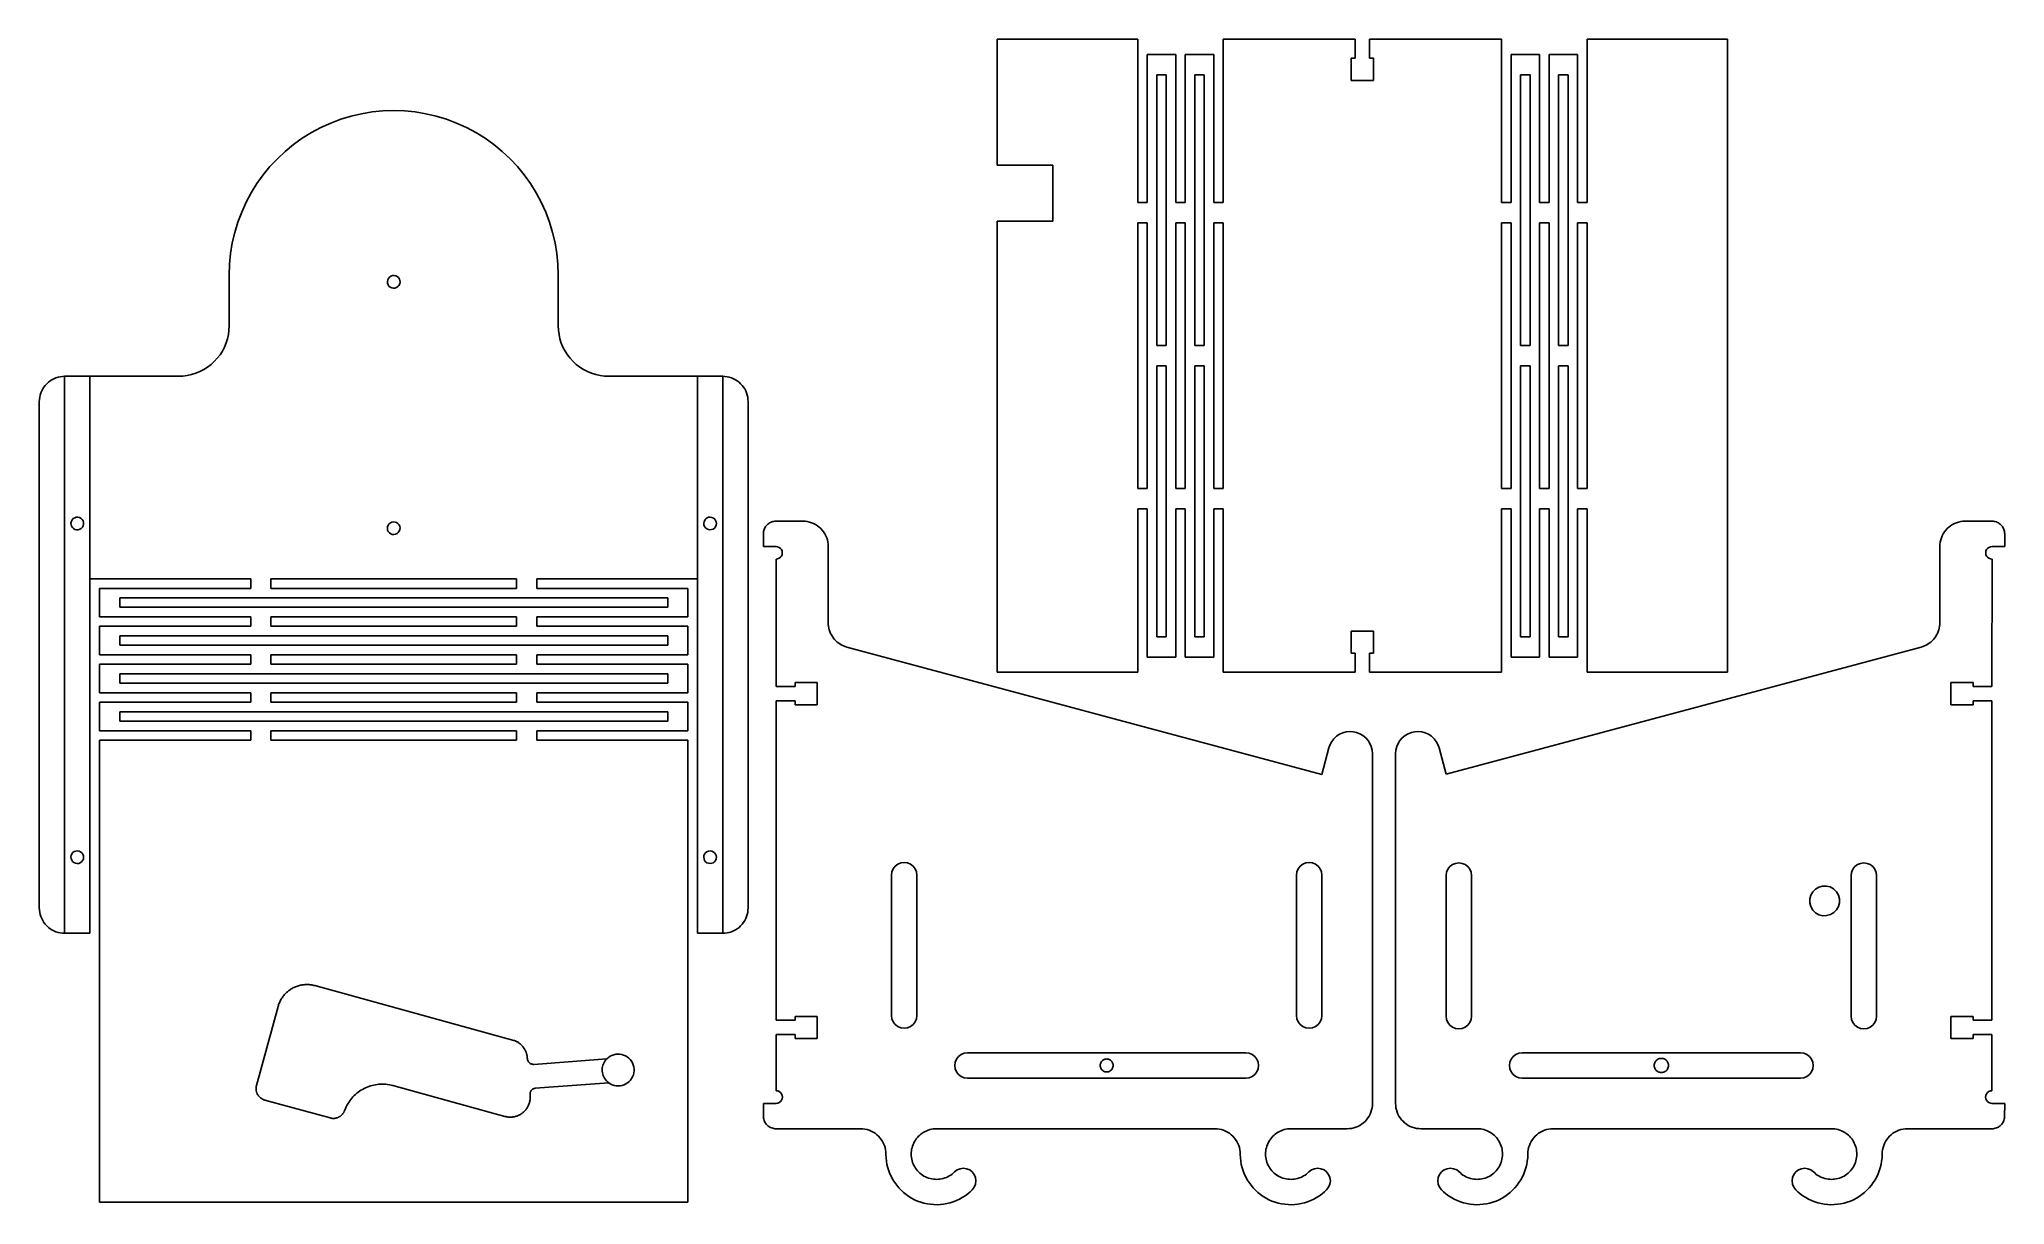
# Model space of a CAD drawing. Extents: x -493 to 493, y -292 to 292.
import ezdxf

# ---------------------------------------------------------------- set-up
doc = ezdxf.new("R2010")
doc.units = 0
doc.layers.get('0').update_dxf_attribs({"linetype": 'CONTINUOUS'})

msp = doc.modelspace()

# ---------------------------------------------------------------- linework, layer by layer
for p, q in [((58.07, 292.32), (-12.45, 292.32)), ((-12.45, 229.17), (-12.45, 292.32)), ((58.07, 210.41), (58.07, 292.32)), ((100.93, 210.41), (100.93, 292.32)), ((100.93, 292.32), (167.2, 292.32)), ((167.2, 292.32), (167.2, 282.8)), ((174.34, 292.32), (174.34, 282.8)), ((174.34, 292.32), (240.62, 292.32)), ((240.62, 210.41), (240.62, 292.32)), ((283.48, 210.41), (283.48, 292.32)), ((283.48, 292.32), (353.99, 292.32)), ((353.99, -25.18), (353.99, 292.32)), ((77.12, 284.7), (62.83, 284.7)), ((62.83, 284.7), (62.83, 210.41)), ((77.12, 210.41), (77.12, 284.7)), ((96.17, 284.7), (81.88, 284.7)), ((81.88, 284.7), (81.88, 210.41)), ((96.17, 210.41), (96.17, 284.7)), ((165.22, 271.68), (165.22, 282.8)), ((167.2, 282.8), (165.22, 282.8)), ((174.34, 282.8), (176.32, 282.8)), ((176.33, 271.68), (176.32, 282.8)), ((245.38, 210.41), (245.38, 284.7)), ((245.38, 284.7), (259.67, 284.7)), ((259.67, 284.7), (259.67, 210.41)), ((264.43, 210.41), (264.43, 284.7)), ((264.43, 284.7), (278.72, 284.7)), ((278.72, 284.7), (278.72, 210.41)), ((67.6, 138.65), (67.6, 274.54)), ((67.6, 274.54), (72.36, 274.54)), ((72.36, 274.54), (72.36, 138.65)), ((86.65, 138.65), (86.65, 274.54)), ((86.65, 274.54), (91.41, 274.54)), ((91.41, 274.54), (91.41, 138.65)), ((165.22, 271.68), (176.33, 271.68)), ((250.14, 138.65), (250.14, 274.54)), ((250.14, 274.54), (254.91, 274.54)), ((254.91, 274.54), (254.91, 138.65)), ((269.19, 138.65), (269.19, 274.54)), ((269.19, 274.54), (273.96, 274.54)), ((273.96, 274.54), (273.96, 138.65)), ((-326, 255.9), (-320.63, 256.43)), ((-320.63, 256.43), (-315.23, 256.6)), ((-315.23, 256.6), (-309.83, 256.43)), ((-309.83, 256.43), (-304.45, 255.9)), ((-356.5, 245.54), (-351.74, 248.08)), ((-351.74, 248.08), (-346.82, 250.31)), ((-346.82, 250.31), (-341.76, 252.22)), ((-341.76, 252.22), (-336.6, 253.79)), ((-336.6, 253.79), (-331.33, 255.02)), ((-331.33, 255.02), (-326, 255.9)), ((-304.45, 255.9), (-299.13, 255.02)), ((-299.13, 255.02), (-293.86, 253.79)), ((-293.86, 253.79), (-288.7, 252.22)), ((-288.7, 252.22), (-283.64, 250.32)), ((-283.64, 250.32), (-278.72, 248.08)), ((-278.72, 248.08), (-273.95, 245.54)), ((-369.66, 236.11), (-365.48, 239.54)), ((-365.48, 239.54), (-361.09, 242.69)), ((-361.09, 242.69), (-356.5, 245.54)), ((-273.95, 245.54), (-269.37, 242.68)), ((-269.37, 242.68), (-264.98, 239.54)), ((-264.98, 239.54), (-260.8, 236.11)), ((-380.72, 224.3), (-377.29, 228.48)), ((-377.29, 228.48), (-373.6, 232.42)), ((-373.6, 232.42), (-369.66, 236.11)), ((-260.8, 236.11), (-256.86, 232.42)), ((-256.86, 232.42), (-253.17, 228.48)), ((-253.17, 228.48), (-249.74, 224.3)), ((15.55, 229.17), (-12.45, 229.17)), ((15.55, 201.17), (15.55, 229.17)), ((-386.72, 215.33), (-383.87, 219.91)), ((-383.87, 219.91), (-380.72, 224.3)), ((-249.74, 224.3), (-246.59, 219.91)), ((-246.59, 219.91), (-243.74, 215.33)), ((-391.5, 205.64), (-389.27, 210.56)), ((-389.27, 210.56), (-386.72, 215.33)), ((-243.74, 215.33), (-241.19, 210.56)), ((-241.19, 210.56), (-238.96, 205.64)), ((62.83, 210.41), (58.07, 210.41)), ((81.88, 210.41), (77.12, 210.41)), ((100.93, 210.41), (96.17, 210.41)), ((240.62, 210.41), (245.38, 210.41)), ((259.67, 210.41), (264.43, 210.41)), ((278.72, 210.41), (283.48, 210.41)), ((-394.97, 195.41), (-393.4, 200.58)), ((-393.4, 200.58), (-391.5, 205.64)), ((-238.96, 205.64), (-237.06, 200.59)), ((-237.06, 200.59), (-235.49, 195.42)), ((-12.45, -25.18), (-12.45, 201.17)), ((-12.45, 201.17), (15.55, 201.17)), ((58.07, 66.9), (58.07, 200.25)), ((58.07, 200.25), (62.83, 200.25)), ((62.83, 200.25), (62.83, 66.9)), ((77.12, 66.9), (77.12, 200.25)), ((77.12, 200.25), (81.88, 200.25)), ((81.88, 200.25), (81.88, 66.9)), ((96.17, 66.9), (96.17, 200.25)), ((96.17, 200.25), (100.93, 200.25)), ((100.93, 200.25), (100.93, 66.9)), ((240.62, 66.9), (240.62, 200.25)), ((240.62, 200.25), (245.38, 200.25)), ((245.38, 200.25), (245.38, 66.9)), ((259.67, 66.9), (259.67, 200.25)), ((259.67, 200.25), (264.43, 200.25)), ((264.43, 200.25), (264.43, 66.9)), ((283.48, 200.25), (278.72, 200.25)), ((278.72, 200.25), (278.72, 66.9)), ((283.48, 66.9), (283.48, 200.25)), ((-397.07, 184.83), (-396.19, 190.16)), ((-396.19, 190.16), (-394.97, 195.41)), ((-235.49, 195.42), (-234.27, 190.15)), ((-234.27, 190.15), (-233.39, 184.82)), ((-397.78, 174.05), (-397.6, 179.45)), ((-397.6, 179.45), (-397.07, 184.83)), ((-233.39, 184.82), (-232.86, 179.45)), ((-232.86, 179.45), (-232.68, 174.05)), ((-397.78, 148.65), (-397.78, 174.05)), ((-318.24, 171.65), (-318.4, 170.84)), ((-318.4, 170.84), (-318.34, 170.01)), ((-318.34, 170.01), (-318.07, 169.23)), ((-317.88, 172.4), (-318.24, 171.65)), ((-318.07, 169.23), (-317.61, 168.54)), ((-317.33, 173.02), (-317.88, 172.4)), ((-317.61, 168.54), (-316.98, 168)), ((-316.64, 173.49), (-317.33, 173.02)), ((-316.98, 168), (-316.24, 167.63)), ((-315.86, 173.76), (-316.64, 173.49)), ((-316.24, 167.63), (-315.43, 167.47)), ((-315.03, 173.81), (-315.86, 173.76)), ((-314.22, 173.65), (-315.03, 173.81)), ((-314.6, 167.53), (-313.82, 167.8)), ((-313.48, 173.29), (-314.22, 173.65)), ((-313.82, 167.8), (-313.13, 168.26)), ((-312.85, 172.75), (-313.48, 173.29)), ((-313.13, 168.26), (-312.58, 168.89)), ((-312.39, 172.06), (-312.85, 172.75)), ((-312.58, 168.89), (-312.22, 169.63)), ((-312.12, 171.27), (-312.39, 172.06)), ((-312.22, 169.63), (-312.06, 170.45)), ((-312.06, 170.45), (-312.12, 171.27)), ((-232.68, 174.05), (-232.68, 148.65)), ((-315.43, 167.47), (-314.6, 167.53)), ((-397.88, 146.43), (-397.78, 148.65)), ((-232.58, 146.43), (-232.68, 148.65)), ((-400.16, 137.91), (-399.31, 139.97)), ((-399.31, 139.97), (-398.65, 142.08)), ((-398.65, 142.08), (-398.17, 144.24)), ((-398.17, 144.24), (-397.88, 146.43)), ((-232.29, 144.24), (-232.58, 146.43)), ((-231.81, 142.07), (-232.29, 144.24)), ((-231.15, 139.96), (-231.81, 142.07)), ((-230.3, 137.91), (-231.15, 139.96)), ((72.36, 138.65), (67.6, 138.65)), ((91.41, 138.65), (86.65, 138.65)), ((254.91, 138.65), (250.14, 138.65)), ((273.96, 138.65), (269.19, 138.65)), ((-408.61, 127.84), (-406.85, 129.19)), ((-406.85, 129.19), (-405.22, 130.69)), ((-405.22, 130.69), (-403.72, 132.32)), ((-403.72, 132.32), (-402.37, 134.08)), ((-402.37, 134.08), (-401.18, 135.95)), ((-401.18, 135.95), (-400.16, 137.91)), ((-229.28, 135.95), (-230.3, 137.91)), ((-228.09, 134.08), (-229.28, 135.95)), ((-226.74, 132.33), (-228.09, 134.08)), ((-225.24, 130.69), (-226.74, 132.33)), ((-223.61, 129.19), (-225.24, 130.69)), ((-221.85, 127.84), (-223.61, 129.19)), ((67.6, -7.4), (67.6, 128.49)), ((67.6, 128.49), (72.36, 128.49)), ((72.36, 128.49), (72.36, -7.4)), ((86.65, -7.4), (86.65, 128.49)), ((86.65, 128.49), (91.41, 128.49)), ((91.41, 128.49), (91.41, -7.4)), ((250.14, -7.4), (250.14, 128.49)), ((250.14, 128.49), (254.91, 128.49)), ((254.91, 128.49), (254.91, -7.4)), ((269.19, -7.4), (269.19, 128.49)), ((269.19, 128.49), (273.96, 128.49)), ((273.96, 128.49), (273.96, -7.4)), ((-490.73, 117.83), (-490.06, 118.71)), ((-490.06, 118.71), (-489.31, 119.53)), ((-489.31, 119.53), (-488.49, 120.27)), ((-488.49, 120.27), (-487.61, 120.95)), ((-487.61, 120.95), (-486.68, 121.54)), ((-486.68, 121.54), (-485.7, 122.06)), ((-485.7, 122.06), (-484.67, 122.48)), ((-484.67, 122.48), (-483.62, 122.81)), ((-483.62, 122.81), (-482.54, 123.05)), ((-482.54, 123.05), (-481.44, 123.2)), ((-481.44, 123.2), (-480.33, 123.25)), ((-467.63, 123.25), (-480.33, 123.25)), ((-480.33, 123.25), (-480.33, -156.15)), ((-423.18, 123.25), (-467.63, 123.25)), ((-467.63, 21.65), (-467.63, 123.25)), ((-423.18, 123.25), (-420.97, 123.34)), ((-420.97, 123.34), (-418.77, 123.63)), ((-418.77, 123.63), (-416.61, 124.11)), ((-416.61, 124.11), (-414.49, 124.78)), ((-414.49, 124.78), (-412.45, 125.63)), ((-412.45, 125.63), (-410.48, 126.65)), ((-410.48, 126.65), (-408.61, 127.84)), ((-219.98, 126.65), (-221.85, 127.84)), ((-218.01, 125.63), (-219.98, 126.65)), ((-215.97, 124.78), (-218.01, 125.63)), ((-213.85, 124.11), (-215.97, 124.78)), ((-211.69, 123.63), (-213.85, 124.11)), ((-209.49, 123.34), (-211.69, 123.63)), ((-207.28, 123.25), (-209.49, 123.34)), ((-162.83, 123.25), (-207.28, 123.25)), ((-150.13, 123.25), (-162.83, 123.25)), ((-162.83, 123.25), (-162.83, 21.65)), ((-150.13, 123.25), (-149.02, 123.2)), ((-150.13, -156.15), (-150.13, 123.25)), ((-149.02, 123.2), (-147.92, 123.05)), ((-147.92, 123.05), (-146.84, 122.81)), ((-146.84, 122.81), (-145.79, 122.48)), ((-145.79, 122.48), (-144.76, 122.06)), ((-144.76, 122.06), (-143.78, 121.54)), ((-143.78, 121.54), (-142.85, 120.95)), ((-142.85, 120.95), (-141.97, 120.27)), ((-141.97, 120.27), (-141.15, 119.53)), ((-141.15, 119.53), (-140.4, 118.71)), ((-140.4, 118.71), (-139.73, 117.83)), ((-493.03, 110.55), (-492.98, 111.65)), ((-493.03, 110.55), (-493.03, -143.45)), ((-492.98, 111.65), (-492.84, 112.75)), ((-492.84, 112.75), (-492.6, 113.83)), ((-492.6, 113.83), (-492.26, 114.89)), ((-492.26, 114.89), (-491.84, 115.91)), ((-491.84, 115.91), (-491.33, 116.9)), ((-491.33, 116.9), (-490.73, 117.83)), ((-139.73, 117.83), (-139.13, 116.9)), ((-139.13, 116.9), (-138.62, 115.91)), ((-138.62, 115.91), (-138.2, 114.89)), ((-138.2, 114.89), (-137.86, 113.83)), ((-137.86, 113.83), (-137.62, 112.75)), ((-137.62, 112.75), (-137.48, 111.65)), ((-137.48, 111.65), (-137.43, 110.55)), ((-137.43, -143.45), (-137.43, 110.55)), ((62.83, 66.9), (58.07, 66.9)), ((81.88, 66.9), (77.12, 66.9)), ((100.93, 66.9), (96.17, 66.9)), ((245.38, 66.9), (240.62, 66.9)), ((264.43, 66.9), (259.67, 66.9)), ((278.72, 66.9), (283.48, 66.9)), ((-476.94, 50.59), (-477.14, 49.79)), ((-477.14, 49.79), (-477.12, 48.96)), ((-476.54, 51.32), (-476.94, 50.59)), ((-475.96, 51.91), (-476.54, 51.32)), ((-475.25, 52.34), (-475.96, 51.91)), ((-474.46, 52.57), (-475.25, 52.34)), ((-473.63, 52.59), (-474.46, 52.57)), ((-472.82, 52.39), (-473.63, 52.59)), ((-472.1, 51.99), (-472.82, 52.39)), ((-471.5, 51.41), (-472.1, 51.99)), ((-471.07, 50.7), (-471.5, 51.41)), ((-470.84, 49.91), (-471.07, 50.7)), ((-470.82, 49.08), (-470.84, 49.91)), ((-316.91, 49.74), (-317.55, 49.21)), ((-316.16, 50.08), (-316.91, 49.74)), ((-315.34, 50.22), (-316.16, 50.08)), ((-314.52, 50.14), (-315.34, 50.22)), ((-313.74, 49.85), (-314.52, 50.14)), ((-313.07, 49.37), (-313.74, 49.85)), ((-312.54, 48.73), (-313.07, 49.37)), ((-159.53, 50.32), (-159.65, 49.5)), ((-159.65, 49.5), (-159.56, 48.68)), ((-159.2, 51.08), (-159.53, 50.32)), ((-158.68, 51.72), (-159.2, 51.08)), ((-158.01, 52.22), (-158.68, 51.72)), ((-157.24, 52.52), (-158.01, 52.22)), ((-156.41, 52.61), (-157.24, 52.52)), ((-155.59, 52.48), (-156.41, 52.61)), ((-154.83, 52.15), (-155.59, 52.48)), ((-154.19, 51.63), (-154.83, 52.15)), ((-153.7, 50.96), (-154.19, 51.63)), ((-153.4, 50.19), (-153.7, 50.96)), ((-153.43, 48.55), (-153.31, 49.37)), ((-153.31, 49.37), (-153.4, 50.19)), ((-127.06, 49.43), (-127.5, 49.09)), ((-126.6, 49.72), (-127.06, 49.43)), ((-126.11, 49.98), (-126.6, 49.72)), ((-125.59, 50.19), (-126.11, 49.98)), ((-125.07, 50.36), (-125.59, 50.19)), ((-124.52, 50.48), (-125.07, 50.36)), ((-123.98, 50.55), (-124.52, 50.48)), ((-123.42, 50.57), (-123.98, 50.55)), ((-109.93, 50.57), (-123.42, 50.57)), ((-108.82, 50.53), (-109.93, 50.57)), ((-107.72, 50.38), (-108.82, 50.53)), ((-106.64, 50.14), (-107.72, 50.38)), ((-105.58, 49.81), (-106.64, 50.14)), ((-104.56, 49.38), (-105.58, 49.81)), ((-103.58, 48.87), (-104.56, 49.38)), ((62.83, 56.74), (58.07, 56.74)), ((58.07, 56.74), (58.07, -25.18)), ((62.83, -17.56), (62.83, 56.74)), ((81.88, 56.74), (77.12, 56.74)), ((77.12, 56.74), (77.12, -17.56)), ((81.88, -17.56), (81.88, 56.74)), ((100.93, 56.74), (96.17, 56.74)), ((96.17, 56.74), (96.17, -17.56)), ((100.93, -25.18), (100.93, 56.74)), ((240.62, -25.18), (240.62, 56.74)), ((240.62, 56.74), (245.38, 56.74)), ((245.38, 56.74), (245.38, -17.56)), ((259.67, -17.56), (259.67, 56.74)), ((259.67, 56.74), (264.43, 56.74)), ((264.43, 56.74), (264.43, -17.56)), ((278.72, 56.74), (283.48, 56.74)), ((278.72, -17.56), (278.72, 56.74)), ((283.48, 56.74), (283.48, -25.18)), ((466.84, 48.87), (467.82, 49.38)), ((467.82, 49.38), (468.84, 49.81)), ((468.84, 49.81), (469.9, 50.14)), ((469.9, 50.14), (470.98, 50.38)), ((470.98, 50.38), (472.08, 50.53)), ((472.08, 50.53), (473.19, 50.57)), ((473.19, 50.57), (486.68, 50.57)), ((486.68, 50.57), (487.23, 50.55)), ((487.23, 50.55), (487.78, 50.48)), ((487.78, 50.48), (488.32, 50.36)), ((488.32, 50.36), (488.85, 50.19)), ((488.85, 50.19), (489.36, 49.98)), ((489.36, 49.98), (489.85, 49.72)), ((489.85, 49.72), (490.32, 49.43)), ((490.32, 49.43), (490.76, 49.09)), ((-477.12, 48.96), (-476.89, 48.16)), ((-476.89, 48.16), (-476.46, 47.45)), ((-476.46, 47.45), (-475.86, 46.88)), ((-475.86, 46.88), (-475.14, 46.48)), ((-475.14, 46.48), (-474.33, 46.28)), ((-474.33, 46.28), (-473.5, 46.29)), ((-473.5, 46.29), (-472.71, 46.52)), ((-472.71, 46.52), (-472, 46.95)), ((-472, 46.95), (-471.42, 47.55)), ((-471.42, 47.55), (-471.02, 48.27)), ((-471.02, 48.27), (-470.82, 49.08)), ((-318.32, 47.76), (-318.4, 46.93)), ((-318.4, 46.93), (-318.27, 46.12)), ((-318.03, 48.54), (-318.32, 47.76)), ((-318.27, 46.12), (-317.92, 45.36)), ((-317.55, 49.21), (-318.03, 48.54)), ((-317.92, 45.36), (-317.39, 44.72)), ((-317.39, 44.72), (-316.72, 44.24)), ((-316.72, 44.24), (-315.94, 43.95)), ((-315.94, 43.95), (-315.12, 43.87)), ((-315.12, 43.87), (-314.3, 44.01)), ((-314.3, 44.01), (-313.55, 44.35)), ((-313.55, 44.35), (-312.91, 44.88)), ((-312.91, 44.88), (-312.43, 45.56)), ((-312.19, 47.98), (-312.54, 48.73)), ((-312.43, 45.56), (-312.14, 46.33)), ((-312.06, 47.16), (-312.19, 47.98)), ((-312.14, 46.33), (-312.06, 47.16)), ((-159.56, 48.68), (-159.26, 47.9)), ((-159.26, 47.9), (-158.77, 47.24)), ((-158.77, 47.24), (-158.13, 46.72)), ((-158.13, 46.72), (-157.37, 46.38)), ((-157.37, 46.38), (-156.55, 46.26)), ((-156.55, 46.26), (-155.72, 46.35)), ((-155.72, 46.35), (-154.95, 46.65)), ((-154.95, 46.65), (-154.28, 47.14)), ((-154.28, 47.14), (-153.76, 47.79)), ((-153.76, 47.79), (-153.43, 48.55)), ((-129.75, 44.78), (-129.77, 44.22)), ((-129.77, 44.22), (-129.77, 37.87)), ((-129.68, 45.33), (-129.75, 44.78)), ((-129.56, 45.87), (-129.68, 45.33)), ((-129.39, 46.4), (-129.56, 45.87)), ((-129.18, 46.91), (-129.39, 46.4)), ((-128.92, 47.4), (-129.18, 46.91)), ((-128.62, 47.87), (-128.92, 47.4)), ((-128.29, 48.31), (-128.62, 47.87)), ((-127.91, 48.71), (-128.29, 48.31)), ((-127.5, 49.09), (-127.91, 48.71)), ((-102.64, 48.28), (-103.58, 48.87)), ((-101.76, 47.6), (-102.64, 48.28)), ((-100.95, 46.85), (-101.76, 47.6)), ((-100.2, 46.04), (-100.95, 46.85)), ((-99.52, 45.16), (-100.2, 46.04)), ((-98.93, 44.22), (-99.52, 45.16)), ((-98.42, 43.24), (-98.93, 44.22)), ((-97.99, 42.22), (-98.42, 43.24)), ((-97.66, 41.16), (-97.99, 42.22)), ((-97.42, 40.08), (-97.66, 41.16)), ((-97.28, 38.98), (-97.42, 40.08)), ((460.53, 38.98), (460.68, 40.08)), ((460.68, 40.08), (460.92, 41.16)), ((460.92, 41.16), (461.25, 42.22)), ((461.25, 42.22), (461.68, 43.24)), ((461.68, 43.24), (462.19, 44.22)), ((462.19, 44.22), (462.78, 45.16)), ((462.78, 45.16), (463.46, 46.04)), ((463.46, 46.04), (464.21, 46.85)), ((464.21, 46.85), (465.02, 47.6)), ((465.02, 47.6), (465.9, 48.28)), ((465.9, 48.28), (466.84, 48.87)), ((490.76, 49.09), (491.17, 48.71)), ((491.17, 48.71), (491.54, 48.31)), ((491.54, 48.31), (491.88, 47.87)), ((491.88, 47.87), (492.18, 47.4)), ((492.18, 47.4), (492.43, 46.91)), ((492.43, 46.91), (492.65, 46.4)), ((492.65, 46.4), (492.81, 45.87)), ((492.81, 45.87), (492.93, 45.33)), ((492.93, 45.33), (493.01, 44.78)), ((493.01, 44.78), (493.03, 44.22)), ((493.03, 44.22), (493.03, 37.87)), ((-129.77, 37.87), (-123.42, 37.88)), ((-122.6, 37.77), (-123.42, 37.88)), ((-123.42, 31.53), (-122.6, 31.63)), ((-123.42, 31.53), (-123.4, -32.37)), ((-121.83, 37.45), (-122.6, 37.77)), ((-122.6, 31.63), (-121.83, 31.95)), ((-121.18, 36.95), (-121.83, 37.45)), ((-121.83, 31.95), (-121.18, 32.46)), ((-120.67, 36.29), (-121.18, 36.95)), ((-121.18, 32.46), (-120.67, 33.11)), ((-120.35, 35.52), (-120.67, 36.29)), ((-120.67, 33.11), (-120.35, 33.88)), ((-120.25, 34.7), (-120.35, 35.52)), ((-120.35, 33.88), (-120.25, 34.7)), ((-97.23, 37.87), (-97.28, 38.98)), ((-97.23, -0.32), (-97.23, 37.87)), ((460.49, 37.87), (460.53, 38.98)), ((460.49, -0.32), (460.49, 37.87)), ((483.5, 34.7), (483.61, 35.52)), ((483.61, 33.88), (483.5, 34.7)), ((483.61, 35.52), (483.93, 36.29)), ((483.93, 33.11), (483.61, 33.88)), ((483.93, 36.29), (484.43, 36.95)), ((484.43, 32.46), (483.93, 33.11)), ((484.43, 36.95), (485.09, 37.45)), ((485.09, 31.95), (484.43, 32.46)), ((485.09, 37.45), (485.86, 37.77)), ((485.86, 31.63), (485.09, 31.95)), ((485.86, 37.77), (486.68, 37.88)), ((486.68, 31.53), (485.86, 31.63)), ((486.68, 31.53), (486.66, -32.37)), ((493.03, 37.87), (486.68, 37.88)), ((-467.63, -156.15), (-467.63, 21.65)), ((-467.63, 21.65), (-386.98, 21.65)), ((-386.98, 21.65), (-386.98, 16.88)), ((-376.82, 16.88), (-376.82, 21.65)), ((-376.82, 21.65), (-253.63, 21.65)), ((-253.63, 16.88), (-253.63, 21.65)), ((-243.47, 21.65), (-162.83, 21.65)), ((-243.47, 21.65), (-243.47, 16.88)), ((-162.83, 21.65), (-162.83, -156.15)), ((-386.98, 16.88), (-462.87, 16.88)), ((-462.87, 16.88), (-462.87, 2.6)), ((-452.71, 7.36), (-452.71, 12.12)), ((-452.71, 12.12), (-177.75, 12.12)), ((-376.82, 16.88), (-253.63, 16.88)), ((-243.47, 16.88), (-167.59, 16.88)), ((-177.75, 12.12), (-177.75, 7.36)), ((-167.59, 16.88), (-167.59, 2.6)), ((-462.87, 2.6), (-386.98, 2.6)), ((-177.75, 7.36), (-452.71, 7.36)), ((-386.98, 2.6), (-386.98, -2.17)), ((-376.82, -2.17), (-376.82, 2.6)), ((-376.82, 2.6), (-253.63, 2.6)), ((-253.63, 2.6), (-253.63, -2.17)), ((-243.47, 2.6), (-167.59, 2.6)), ((-243.47, 2.6), (-243.47, -2.17)), ((-462.87, -2.17), (-462.87, -16.45)), ((-386.98, -2.17), (-462.87, -2.17)), ((-452.71, -11.69), (-452.71, -6.93)), ((-452.71, -6.93), (-177.75, -6.93)), ((-253.63, -2.17), (-376.82, -2.17)), ((-243.47, -2.17), (-167.59, -2.17)), ((-177.75, -6.93), (-177.75, -11.69)), ((-167.59, -2.17), (-167.59, -16.45)), ((-97.19, -1.25), (-97.23, -0.32)), ((-97.09, -2.16), (-97.19, -1.25)), ((-96.93, -3.07), (-97.09, -2.16)), ((-96.69, -3.97), (-96.93, -3.07)), ((-96.4, -4.84), (-96.69, -3.97)), ((-96.04, -5.69), (-96.4, -4.84)), ((-95.62, -6.51), (-96.04, -5.69)), ((-95.14, -7.3), (-95.62, -6.51)), ((-94.6, -8.05), (-95.14, -7.3)), ((-94.02, -8.77), (-94.6, -8.05)), ((-93.38, -9.43), (-94.02, -8.77)), ((-92.69, -10.05), (-93.38, -9.43)), ((72.36, -7.4), (67.6, -7.4)), ((91.41, -7.4), (86.65, -7.4)), ((176.33, -4.54), (165.22, -4.54)), ((165.22, -4.54), (165.22, -15.65)), ((176.33, -4.54), (176.33, -15.65)), ((254.91, -7.4), (250.14, -7.4)), ((273.96, -7.4), (269.19, -7.4)), ((455.95, -10.05), (456.63, -9.43)), ((456.63, -9.43), (457.27, -8.77)), ((457.27, -8.77), (457.86, -8.05)), ((457.86, -8.05), (458.4, -7.3)), ((458.4, -7.3), (458.88, -6.51)), ((458.88, -6.51), (459.3, -5.69)), ((459.3, -5.69), (459.66, -4.84)), ((459.66, -4.84), (459.95, -3.97)), ((459.95, -3.97), (460.18, -3.07)), ((460.18, -3.07), (460.35, -2.16)), ((460.35, -2.16), (460.45, -1.25)), ((460.45, -1.25), (460.49, -0.32)), ((-462.87, -16.45), (-386.98, -16.45)), ((-177.75, -11.69), (-452.71, -11.69)), ((-386.98, -16.45), (-386.98, -21.22)), ((-376.82, -21.22), (-376.82, -16.45)), ((-376.82, -16.45), (-253.63, -16.45)), ((-253.63, -16.45), (-253.63, -21.22)), ((-243.47, -16.45), (-243.47, -21.22)), ((-167.59, -16.45), (-243.47, -16.45)), ((-91.96, -10.62), (-92.69, -10.05)), ((-91.2, -11.13), (-91.96, -10.62)), ((-90.39, -11.59), (-91.2, -11.13)), ((-89.56, -11.98), (-90.39, -11.59)), ((-88.7, -12.32), (-89.56, -11.98)), ((-87.81, -12.59), (-88.7, -12.32)), ((150.42, -76.43), (-87.81, -12.59)), ((77.12, -17.56), (62.83, -17.56)), ((96.17, -17.56), (81.88, -17.56)), ((167.2, -15.65), (165.22, -15.65)), ((167.2, -25.18), (167.2, -15.65)), ((174.35, -25.18), (174.35, -15.65)), ((174.35, -15.65), (176.33, -15.65)), ((212.84, -76.42), (451.07, -12.59)), ((245.38, -17.56), (259.67, -17.56)), ((264.43, -17.56), (278.72, -17.56)), ((451.07, -12.59), (451.96, -12.32)), ((451.96, -12.32), (452.82, -11.98)), ((452.82, -11.98), (453.65, -11.59)), ((453.65, -11.59), (454.45, -11.13)), ((454.45, -11.13), (455.22, -10.62)), ((455.22, -10.62), (455.95, -10.05)), ((-462.87, -21.22), (-462.87, -35.5)), ((-386.98, -21.22), (-462.87, -21.22)), ((-452.71, -30.74), (-452.71, -25.98)), ((-452.71, -25.98), (-177.75, -25.98)), ((-253.63, -21.22), (-376.82, -21.22)), ((-243.47, -21.22), (-167.59, -21.22)), ((-177.75, -25.98), (-177.75, -30.74)), ((-167.59, -21.22), (-167.59, -35.5)), ((58.07, -25.18), (-12.45, -25.18)), ((100.93, -25.18), (167.2, -25.18)), ((174.35, -25.18), (240.62, -25.18)), ((283.48, -25.18), (353.99, -25.18)), ((-462.87, -35.5), (-386.98, -35.5)), ((-177.75, -30.74), (-452.71, -30.74)), ((-386.98, -35.5), (-386.98, -40.27)), ((-376.82, -40.27), (-376.82, -35.5)), ((-376.82, -35.5), (-253.63, -35.5)), ((-253.63, -35.5), (-253.63, -40.27)), ((-243.47, -35.5), (-243.47, -40.27)), ((-167.59, -35.5), (-243.47, -35.5)), ((-123.4, -32.37), (-113.88, -32.37)), ((-113.88, -32.37), (-113.88, -30.39)), ((-102.76, -30.39), (-113.88, -30.39)), ((-102.76, -41.5), (-102.76, -30.39)), ((466.02, -41.5), (466.02, -30.39)), ((466.02, -30.39), (477.13, -30.39)), ((477.13, -32.37), (477.13, -30.39)), ((486.66, -32.37), (477.13, -32.37)), ((-462.87, -40.27), (-462.87, -54.55)), ((-386.98, -40.27), (-462.87, -40.27)), ((-452.71, -49.79), (-452.71, -45.03)), ((-452.71, -45.03), (-177.75, -45.03)), ((-253.63, -40.27), (-376.82, -40.27)), ((-243.47, -40.27), (-167.59, -40.27)), ((-177.75, -45.03), (-177.75, -49.79)), ((-167.59, -40.27), (-167.59, -54.55)), ((-123.4, -39.52), (-123.4, -199.81)), ((-123.4, -39.52), (-113.88, -39.52)), ((-113.88, -39.52), (-113.88, -41.5)), ((-102.76, -41.5), (-113.88, -41.5)), ((466.02, -41.5), (477.13, -41.5)), ((486.66, -39.52), (477.13, -39.52)), ((477.13, -39.52), (477.13, -41.5)), ((486.66, -39.52), (486.66, -199.81)), ((-462.87, -54.55), (-386.98, -54.55)), ((-177.75, -49.79), (-452.71, -49.79)), ((-386.98, -54.55), (-386.98, -59.32)), ((-376.82, -59.32), (-376.82, -54.55)), ((-376.82, -54.55), (-253.63, -54.55)), ((-253.63, -54.55), (-253.63, -59.32)), ((-243.47, -54.55), (-243.47, -59.32)), ((-167.59, -54.55), (-243.47, -54.55)), ((156.52, -58.53), (155.43, -59.93)), ((157.82, -57.32), (156.52, -58.53)), ((159.29, -56.34), (157.82, -57.32)), ((160.91, -55.6), (159.29, -56.34)), ((162.62, -55.12), (160.91, -55.6)), ((164.39, -54.93), (162.62, -55.12)), ((166.16, -55.02), (164.39, -54.93)), ((167.9, -55.39), (166.16, -55.02)), ((169.55, -56.04), (167.9, -55.39)), ((171.08, -56.94), (169.55, -56.04)), ((172.45, -58.07), (171.08, -56.94)), ((173.62, -59.4), (172.45, -58.07)), ((189.63, -59.4), (190.81, -58.07)), ((190.81, -58.07), (192.17, -56.94)), ((192.17, -56.94), (193.71, -56.04)), ((193.71, -56.04), (195.36, -55.39)), ((195.36, -55.39), (197.1, -55.02)), ((197.1, -55.02), (198.87, -54.93)), ((198.87, -54.93), (200.64, -55.12)), ((200.64, -55.12), (202.35, -55.6)), ((202.35, -55.6), (203.96, -56.33)), ((203.96, -56.33), (205.44, -57.32)), ((205.44, -57.32), (206.74, -58.53)), ((206.74, -58.53), (207.83, -59.93)), ((-386.98, -59.32), (-462.87, -59.32)), ((-462.87, -59.32), (-462.87, -291.09)), ((-253.63, -59.32), (-376.82, -59.32)), ((-243.47, -59.32), (-167.59, -59.32)), ((-167.59, -59.32), (-167.59, -291.09)), ((153.98, -63.16), (150.42, -76.43)), ((154.57, -61.49), (153.98, -63.16)), ((155.43, -59.93), (154.57, -61.49)), ((174.57, -60.91), (173.62, -59.4)), ((175.26, -62.54), (174.57, -60.91)), ((175.68, -64.27), (175.26, -62.54)), ((175.82, -66.04), (175.68, -64.27)), ((175.82, -241.52), (175.82, -66.04)), ((187.44, -66.04), (187.58, -64.27)), ((187.44, -241.52), (187.44, -66.04)), ((187.58, -64.27), (188, -62.54)), ((188, -62.54), (188.69, -60.91)), ((188.69, -60.91), (189.63, -59.4)), ((207.83, -59.93), (208.69, -61.49)), ((208.69, -61.49), (209.28, -63.16)), ((209.28, -63.16), (212.84, -76.42)), ((-477.02, -117.07), (-477.15, -117.89)), ((-477.15, -117.89), (-477.07, -118.72)), ((-476.67, -116.32), (-477.02, -117.07)), ((-476.15, -115.68), (-476.67, -116.32)), ((-475.47, -115.2), (-476.15, -115.68)), ((-474.69, -114.91), (-475.47, -115.2)), ((-473.87, -114.83), (-474.69, -114.91)), ((-473.05, -114.97), (-473.87, -114.83)), ((-472.3, -115.31), (-473.05, -114.97)), ((-471.66, -115.84), (-472.3, -115.31)), ((-471.18, -116.51), (-471.66, -115.84)), ((-470.89, -117.29), (-471.18, -116.51)), ((-470.94, -118.93), (-470.81, -118.11)), ((-470.81, -118.11), (-470.89, -117.29)), ((-159.55, -117.2), (-159.65, -118.02)), ((-159.65, -118.02), (-159.54, -118.84)), ((-159.24, -116.43), (-159.55, -117.2)), ((-158.74, -115.77), (-159.24, -116.43)), ((-158.08, -115.26), (-158.74, -115.77)), ((-157.32, -114.94), (-158.08, -115.26)), ((-156.49, -114.83), (-157.32, -114.94)), ((-155.67, -114.93), (-156.49, -114.83)), ((-154.9, -115.25), (-155.67, -114.93)), ((-154.25, -115.75), (-154.9, -115.25)), ((-153.74, -116.4), (-154.25, -115.75)), ((-153.42, -117.17), (-153.74, -116.4)), ((-153.3, -117.99), (-153.42, -117.17)), ((-153.41, -118.81), (-153.3, -117.99)), ((-477.07, -118.72), (-476.78, -119.49)), ((-476.78, -119.49), (-476.3, -120.17)), ((-476.3, -120.17), (-475.66, -120.7)), ((-475.66, -120.7), (-474.91, -121.04)), ((-474.91, -121.04), (-474.09, -121.18)), ((-474.09, -121.18), (-473.27, -121.1)), ((-473.27, -121.1), (-472.49, -120.81)), ((-472.49, -120.81), (-471.81, -120.32)), ((-471.81, -120.32), (-471.29, -119.69)), ((-471.29, -119.69), (-470.94, -118.93)), ((-159.54, -118.84), (-159.22, -119.6)), ((-159.22, -119.6), (-158.71, -120.26)), ((-158.71, -120.26), (-158.05, -120.76)), ((-158.05, -120.76), (-157.29, -121.07)), ((-157.29, -121.07), (-156.47, -121.18)), ((-156.47, -121.18), (-155.64, -121.07)), ((-155.64, -121.07), (-154.88, -120.75)), ((-154.88, -120.75), (-154.22, -120.24)), ((-154.22, -120.24), (-153.72, -119.58)), ((-153.72, -119.58), (-153.41, -118.81)), ((-65.45, -126.95), (-65.24, -125.31)), ((-65.45, -197.46), (-65.45, -126.95)), ((-65.24, -125.31), (-64.6, -123.78)), ((-64.6, -123.78), (-63.59, -122.46)), ((-63.59, -122.46), (-62.28, -121.45)), ((-62.28, -121.45), (-60.75, -120.82)), ((-60.75, -120.82), (-59.1, -120.6)), ((-59.1, -120.6), (-57.46, -120.82)), ((-57.46, -120.82), (-55.93, -121.45)), ((-55.93, -121.45), (-54.61, -122.46)), ((-54.61, -122.46), (-53.6, -123.78)), ((-53.6, -123.78), (-52.97, -125.31)), ((-52.97, -125.31), (-52.75, -126.95)), ((-52.75, -126.95), (-52.75, -197.46)), ((137.72, -126.95), (137.94, -125.31)), ((137.72, -197.46), (137.72, -126.95)), ((137.94, -125.31), (138.57, -123.78)), ((138.57, -123.78), (139.58, -122.46)), ((139.58, -122.46), (140.9, -121.45)), ((140.9, -121.45), (142.43, -120.82)), ((142.43, -120.82), (144.07, -120.6)), ((144.07, -120.6), (145.71, -120.82)), ((145.71, -120.82), (147.25, -121.45)), ((147.25, -121.45), (148.56, -122.46)), ((148.56, -122.46), (149.57, -123.78)), ((149.57, -123.78), (150.2, -125.31)), ((150.2, -125.31), (150.42, -126.95)), ((150.42, -197.46), (150.42, -126.95)), ((212.84, -127.23), (213.06, -125.58)), ((212.84, -127.23), (212.84, -197.74)), ((213.06, -125.58), (213.69, -124.05)), ((213.69, -124.05), (214.7, -122.74)), ((214.7, -122.74), (216.02, -121.73)), ((216.02, -121.73), (217.55, -121.09)), ((217.55, -121.09), (219.19, -120.88)), ((219.19, -120.88), (220.84, -121.09)), ((220.84, -121.09), (222.37, -121.73)), ((222.37, -121.73), (223.68, -122.74)), ((223.68, -122.74), (224.69, -124.05)), ((224.69, -124.05), (225.33, -125.58)), ((225.33, -125.58), (225.54, -127.23)), ((225.54, -197.74), (225.54, -127.23)), ((416.23, -125.59), (416.01, -127.23)), ((416.01, -197.74), (416.01, -127.23)), ((416.86, -124.05), (416.23, -125.59)), ((417.87, -122.74), (416.86, -124.05)), ((419.19, -121.73), (417.87, -122.74)), ((420.72, -121.1), (419.19, -121.73)), ((422.36, -120.88), (420.72, -121.1)), ((424, -121.1), (422.36, -120.88)), ((425.54, -121.73), (424, -121.1)), ((426.85, -122.74), (425.54, -121.73)), ((427.86, -124.05), (426.85, -122.74)), ((428.49, -125.59), (427.86, -124.05)), ((428.71, -127.23), (428.49, -125.59)), ((428.71, -127.23), (428.71, -197.74)), ((395.23, -138.96), (395.72, -137.07)), ((395.72, -137.07), (396.69, -135.36)), ((396.69, -135.36), (398.07, -133.97)), ((398.07, -133.97), (399.76, -132.98)), ((399.76, -132.98), (401.64, -132.46)), ((401.64, -132.46), (403.6, -132.45)), ((403.6, -132.45), (405.5, -132.94)), ((405.5, -132.94), (407.2, -133.91)), ((407.2, -133.91), (408.59, -135.29)), ((408.59, -135.29), (409.58, -136.97)), ((409.58, -136.97), (410.1, -138.86)), ((-493.03, -143.45), (-492.98, -144.56)), ((-492.98, -144.56), (-492.84, -145.66)), ((-492.84, -145.66), (-492.6, -146.74)), ((-492.6, -146.74), (-492.26, -147.8)), ((-492.26, -147.8), (-491.84, -148.82)), ((-138.62, -148.82), (-138.2, -147.8)), ((-138.2, -147.8), (-137.86, -146.74)), ((-137.86, -146.74), (-137.62, -145.66)), ((-137.62, -145.66), (-137.48, -144.56)), ((-137.48, -144.56), (-137.43, -143.45)), ((395.24, -140.92), (395.23, -138.96)), ((395.76, -142.81), (395.24, -140.92)), ((396.75, -144.5), (395.76, -142.81)), ((398.15, -145.87), (396.75, -144.5)), ((399.85, -146.84), (398.15, -145.87)), ((401.74, -147.33), (399.85, -146.84)), ((403.7, -147.32), (401.74, -147.33)), ((405.59, -146.8), (403.7, -147.32)), ((407.28, -145.81), (405.59, -146.8)), ((408.65, -144.42), (407.28, -145.81)), ((409.62, -142.71), (408.65, -144.42)), ((410.12, -140.82), (409.62, -142.71)), ((410.1, -138.86), (410.12, -140.82)), ((-491.84, -148.82), (-491.33, -149.8)), ((-491.33, -149.8), (-490.73, -150.74)), ((-490.73, -150.74), (-490.06, -151.62)), ((-490.06, -151.62), (-489.31, -152.43)), ((-489.31, -152.43), (-488.49, -153.18)), ((-488.49, -153.18), (-487.61, -153.86)), ((-487.61, -153.86), (-486.68, -154.45)), ((-486.68, -154.45), (-485.7, -154.96)), ((-485.7, -154.96), (-484.67, -155.39)), ((-484.67, -155.39), (-483.62, -155.72)), ((-483.62, -155.72), (-482.54, -155.96)), ((-482.54, -155.96), (-481.44, -156.11)), ((-481.44, -156.11), (-480.33, -156.15)), ((-480.33, -156.15), (-467.63, -156.15)), ((-150.13, -156.15), (-162.83, -156.15)), ((-150.13, -156.15), (-149.02, -156.11)), ((-149.02, -156.11), (-147.92, -155.96)), ((-147.92, -155.96), (-146.84, -155.72)), ((-146.84, -155.72), (-145.79, -155.39)), ((-145.79, -155.39), (-144.76, -154.96)), ((-144.76, -154.96), (-143.78, -154.45)), ((-143.78, -154.45), (-142.85, -153.86)), ((-142.85, -153.86), (-141.97, -153.18)), ((-141.97, -153.18), (-141.15, -152.43)), ((-141.15, -152.43), (-140.4, -151.62)), ((-140.4, -151.62), (-139.73, -150.74)), ((-139.73, -150.74), (-139.13, -149.8)), ((-139.13, -149.8), (-138.62, -148.82)), ((-370.31, -187.3), (-370.62, -187.68)), ((-369.99, -186.92), (-370.31, -187.3)), ((-369.66, -186.56), (-369.99, -186.92)), ((-369.31, -186.21), (-369.66, -186.56)), ((-368.96, -185.87), (-369.31, -186.21)), ((-368.59, -185.55), (-368.96, -185.87)), ((-368.22, -185.23), (-368.59, -185.55)), ((-367.83, -184.93), (-368.22, -185.23)), ((-367.43, -184.64), (-367.83, -184.93)), ((-367.03, -184.36), (-367.43, -184.64)), ((-366.62, -184.1), (-367.03, -184.36)), ((-366.62, -184.1), (-366.19, -183.85)), ((-365.76, -183.61), (-366.19, -183.85)), ((-365.32, -183.39), (-365.76, -183.61)), ((-364.88, -183.18), (-365.32, -183.39)), ((-364.43, -182.99), (-364.88, -183.18)), ((-363.97, -182.81), (-364.43, -182.99)), ((-363.51, -182.65), (-363.97, -182.81)), ((-363.04, -182.5), (-363.51, -182.65)), ((-362.57, -182.37), (-363.04, -182.5)), ((-362.09, -182.26), (-362.57, -182.37)), ((-361.61, -182.15), (-362.09, -182.26)), ((-361.12, -182.07), (-361.61, -182.15)), ((-360.64, -182), (-361.12, -182.07)), ((-360.15, -181.95), (-360.64, -182)), ((-359.66, -181.91), (-360.15, -181.95)), ((-359.17, -181.89), (-359.66, -181.91)), ((-358.68, -181.89), (-359.17, -181.89)), ((-358.19, -181.9), (-358.68, -181.89)), ((-357.7, -181.92), (-358.19, -181.9)), ((-357.21, -181.97), (-357.7, -181.92)), ((-356.72, -182.03), (-357.21, -181.97)), ((-356.24, -182.1), (-356.72, -182.03)), ((-355.76, -182.19), (-356.24, -182.1)), ((-355.28, -182.3), (-355.76, -182.19)), ((-354.8, -182.42), (-355.28, -182.3)), ((-254.88, -209.89), (-354.8, -182.42)), ((-373.24, -192.91), (-384.1, -232.45)), ((-373.1, -192.44), (-373.24, -192.91)), ((-372.95, -191.97), (-373.1, -192.44)), ((-372.78, -191.51), (-372.95, -191.97)), ((-372.6, -191.06), (-372.78, -191.51)), ((-372.4, -190.61), (-372.6, -191.06)), ((-372.19, -190.17), (-372.4, -190.61)), ((-371.96, -189.73), (-372.19, -190.17)), ((-371.72, -189.3), (-371.96, -189.73)), ((-371.46, -188.88), (-371.72, -189.3)), ((-371.19, -188.47), (-371.46, -188.88)), ((-370.91, -188.07), (-371.19, -188.47)), ((-370.62, -187.68), (-370.91, -188.07)), ((-123.4, -199.81), (-113.88, -199.82)), ((-123.4, -206.96), (-123.4, -235.17)), ((-123.4, -206.96), (-113.88, -206.96)), ((-102.76, -197.83), (-113.88, -197.83)), ((-113.88, -199.82), (-113.88, -197.83)), ((-113.88, -206.96), (-113.88, -208.94)), ((-102.76, -208.94), (-102.76, -197.83)), ((-65.45, -197.46), (-65.24, -199.11)), ((-65.24, -199.11), (-64.6, -200.64)), ((-64.6, -200.64), (-63.59, -201.95)), ((-63.59, -201.95), (-62.28, -202.96)), ((-62.28, -202.96), (-60.75, -203.6)), ((-60.75, -203.6), (-59.1, -203.81)), ((-59.1, -203.81), (-57.46, -203.6)), ((-57.46, -203.6), (-55.93, -202.96)), ((-55.93, -202.96), (-54.61, -201.95)), ((-54.61, -201.95), (-53.6, -200.64)), ((-53.6, -200.64), (-52.97, -199.11)), ((-52.97, -199.11), (-52.75, -197.46)), ((137.72, -197.46), (137.94, -199.11)), ((137.94, -199.11), (138.57, -200.64)), ((138.57, -200.64), (139.58, -201.95)), ((139.58, -201.95), (140.9, -202.96)), ((140.9, -202.96), (142.43, -203.6)), ((142.43, -203.6), (144.07, -203.81)), ((144.07, -203.81), (145.71, -203.6)), ((145.71, -203.6), (147.25, -202.96)), ((147.25, -202.96), (148.56, -201.95)), ((148.56, -201.95), (149.57, -200.64)), ((149.57, -200.64), (150.2, -199.11)), ((150.2, -199.11), (150.42, -197.46)), ((212.84, -197.74), (213.06, -199.38)), ((213.06, -199.38), (213.69, -200.91)), ((213.69, -200.91), (214.7, -202.23)), ((214.7, -202.23), (216.02, -203.24)), ((216.02, -203.24), (217.55, -203.87)), ((217.55, -203.87), (219.19, -204.09)), ((219.19, -204.09), (220.84, -203.87)), ((220.84, -203.87), (222.37, -203.24)), ((222.37, -203.24), (223.68, -202.23)), ((223.68, -202.23), (224.69, -200.91)), ((224.69, -200.91), (225.33, -199.38)), ((225.33, -199.38), (225.54, -197.74)), ((416.23, -199.38), (416.01, -197.74)), ((416.86, -200.91), (416.23, -199.38)), ((417.87, -202.23), (416.86, -200.91)), ((419.19, -203.24), (417.87, -202.23)), ((420.72, -203.87), (419.19, -203.24)), ((422.36, -204.09), (420.72, -203.87)), ((424, -203.87), (422.36, -204.09)), ((425.54, -203.24), (424, -203.87)), ((426.85, -202.23), (425.54, -203.24)), ((427.86, -200.91), (426.85, -202.23)), ((428.49, -199.38), (427.86, -200.91)), ((428.71, -197.74), (428.49, -199.38)), ((466.02, -208.94), (466.02, -197.83)), ((466.02, -197.83), (477.13, -197.83)), ((477.13, -199.81), (477.13, -197.83)), ((486.66, -199.81), (477.13, -199.81)), ((486.66, -206.96), (477.13, -206.96)), ((477.13, -206.96), (477.13, -208.94)), ((486.66, -206.96), (486.66, -235.17)), ((-254.57, -210.01), (-254.88, -209.89)), ((-254.27, -210.13), (-254.57, -210.01)), ((-253.98, -210.26), (-254.27, -210.13)), ((-253.69, -210.4), (-253.98, -210.26)), ((-253.4, -210.55), (-253.69, -210.4)), ((-253.12, -210.7), (-253.4, -210.55)), ((-252.85, -210.87), (-253.12, -210.7)), ((-252.58, -211.05), (-252.85, -210.87)), ((-252.31, -211.23), (-252.58, -211.05)), ((-252.06, -211.42), (-252.31, -211.23)), ((-251.8, -211.63), (-252.06, -211.42)), ((-251.56, -211.84), (-251.8, -211.63)), ((-251.32, -212.05), (-251.56, -211.84)), ((-251.09, -212.28), (-251.32, -212.05)), ((-250.87, -212.51), (-251.09, -212.28)), ((-250.65, -212.75), (-250.87, -212.51)), ((-250.44, -212.99), (-250.65, -212.75)), ((-250.24, -213.25), (-250.44, -212.99)), ((-250.05, -213.5), (-250.24, -213.25)), ((-249.87, -213.77), (-250.05, -213.5)), ((-249.69, -214.04), (-249.87, -213.77)), ((-249.53, -214.32), (-249.69, -214.04)), ((-249.37, -214.6), (-249.53, -214.32)), ((-249.22, -214.88), (-249.37, -214.6)), ((-249.08, -215.17), (-249.22, -214.88)), ((-248.95, -215.47), (-249.08, -215.17)), ((-248.83, -215.77), (-248.95, -215.47)), ((-248.72, -216.07), (-248.83, -215.77)), ((-248.62, -216.38), (-248.72, -216.07)), ((-248.53, -216.68), (-248.62, -216.38)), ((-248.45, -217), (-248.53, -216.68)), ((-204.84, -217.06), (-203.85, -216.84)), ((-203.85, -216.84), (-202.84, -216.75)), ((-202.84, -216.75), (-201.82, -216.79)), ((-201.82, -216.79), (-200.82, -216.95)), ((-102.76, -208.94), (-113.88, -208.94)), ((-30.54, -216.98), (-29.01, -216.34)), ((-29.01, -216.34), (-27.36, -216.13)), ((-27.36, -216.13), (112.32, -216.13)), ((113.97, -216.34), (112.32, -216.13)), ((115.5, -216.98), (113.97, -216.34)), ((247.76, -216.98), (249.29, -216.34)), ((249.29, -216.34), (250.94, -216.12)), ((390.62, -216.12), (250.94, -216.12)), ((392.26, -216.34), (390.62, -216.12)), ((393.79, -216.98), (392.26, -216.34)), ((466.02, -208.94), (477.13, -208.94)), ((-248.38, -217.31), (-248.45, -217)), ((-248.32, -217.63), (-248.38, -217.31)), ((-248.27, -217.95), (-248.32, -217.63)), ((-248.23, -218.27), (-248.27, -217.95)), ((-248.2, -218.59), (-248.23, -218.27)), ((-248.2, -218.59), (-248.16, -219.14)), ((-248.16, -219.14), (-248.13, -219.4)), ((-248.13, -219.4), (-248.08, -219.66)), ((-248.08, -219.66), (-248, -219.91)), ((-248, -219.91), (-247.9, -220.15)), ((-247.9, -220.15), (-247.79, -220.38)), ((-247.79, -220.38), (-247.65, -220.61)), ((-247.65, -220.61), (-247.49, -220.82)), ((-247.49, -220.82), (-247.32, -221.01)), ((-247.32, -221.01), (-247.13, -221.19)), ((-247.13, -221.19), (-246.92, -221.35)), ((-246.92, -221.35), (-246.7, -221.5)), ((-246.7, -221.5), (-246.47, -221.62)), ((-246.47, -221.62), (-246.23, -221.72)), ((-246.23, -221.72), (-245.98, -221.8)), ((-245.98, -221.8), (-245.73, -221.86)), ((-245.73, -221.86), (-245.47, -221.9)), ((-245.47, -221.9), (-245.21, -221.92)), ((-245.21, -221.92), (-244.95, -221.91)), ((-244.95, -221.91), (-208.26, -219.15)), ((-210.61, -224.58), (-210.56, -223.83)), ((-210.59, -225.34), (-210.61, -224.58)), ((-210.5, -226.1), (-210.59, -225.34)), ((-210.56, -223.83), (-210.44, -223.07)), ((-210.33, -226.84), (-210.5, -226.1)), ((-210.44, -223.07), (-210.24, -222.34)), ((-210.24, -222.34), (-209.98, -221.63)), ((-209.98, -221.63), (-209.65, -220.94)), ((-209.65, -220.94), (-209.26, -220.29)), ((-209.26, -220.29), (-208.81, -219.68)), ((-208.81, -219.68), (-208.26, -219.15)), ((-208.26, -219.15), (-207.54, -218.44)), ((-207.54, -218.44), (-206.7, -217.87)), ((-206.7, -217.87), (-205.8, -217.41)), ((-205.8, -217.41), (-204.84, -217.06)), ((-200.82, -216.95), (-199.85, -217.24)), ((-199.85, -217.24), (-198.92, -217.65)), ((-198.92, -217.65), (-198.05, -218.18)), ((-198.05, -218.18), (-197.26, -218.81)), ((-197.26, -218.81), (-196.55, -219.53)), ((-196.55, -219.53), (-195.94, -220.34)), ((-195.94, -220.34), (-195.43, -221.22)), ((-195.43, -221.22), (-195.04, -222.16)), ((-195.04, -222.16), (-194.78, -223.14)), ((-194.74, -226.17), (-194.99, -227.16)), ((-194.78, -223.14), (-194.64, -224.15)), ((-194.62, -225.16), (-194.74, -226.17)), ((-194.64, -224.15), (-194.62, -225.16)), ((-33.71, -222.48), (-33.5, -220.83)), ((-33.49, -224.12), (-33.71, -222.48)), ((-33.5, -220.83), (-32.86, -219.3)), ((-32.86, -225.65), (-33.49, -224.12)), ((-32.86, -219.3), (-31.85, -217.99)), ((-31.85, -226.97), (-32.86, -225.65)), ((-31.85, -217.99), (-30.54, -216.98)), ((39.24, -222.48), (39.27, -222.05)), ((39.27, -222.9), (39.24, -222.48)), ((39.27, -222.05), (39.35, -221.64)), ((39.35, -223.31), (39.27, -222.9)), ((39.35, -221.64), (39.49, -221.24)), ((39.49, -223.72), (39.35, -223.31)), ((39.49, -221.24), (39.67, -220.86)), ((39.67, -224.1), (39.49, -223.72)), ((39.67, -220.86), (39.91, -220.5)), ((39.91, -224.45), (39.67, -224.1)), ((39.91, -220.5), (40.19, -220.18)), ((40.19, -224.77), (39.91, -224.45)), ((40.19, -220.18), (40.51, -219.9)), ((40.51, -225.05), (40.19, -224.77)), ((40.51, -219.9), (40.86, -219.67)), ((40.86, -225.28), (40.51, -225.05)), ((40.86, -219.67), (41.24, -219.48)), ((41.24, -225.47), (40.86, -225.28)), ((41.24, -219.48), (41.64, -219.35)), ((41.64, -225.61), (41.24, -225.47)), ((41.64, -219.35), (42.06, -219.26)), ((42.06, -225.69), (41.64, -225.61)), ((42.06, -219.26), (42.48, -219.23)), ((42.48, -225.72), (42.06, -225.69)), ((42.48, -219.23), (42.9, -219.26)), ((42.9, -225.69), (42.48, -225.72)), ((42.9, -219.26), (43.32, -219.34)), ((43.32, -225.61), (42.9, -225.69)), ((43.32, -219.34), (43.72, -219.48)), ((43.72, -225.47), (43.32, -225.61)), ((43.72, -219.48), (44.1, -219.67)), ((44.1, -225.28), (43.72, -225.47)), ((44.1, -219.67), (44.45, -219.9)), ((44.45, -225.05), (44.1, -225.28)), ((44.45, -219.9), (44.77, -220.18)), ((44.77, -224.77), (44.45, -225.05)), ((44.77, -220.18), (45.05, -220.5)), ((45.05, -224.45), (44.77, -224.77)), ((45.05, -220.5), (45.29, -220.85)), ((45.29, -224.09), (45.05, -224.45)), ((45.29, -220.85), (45.47, -221.23)), ((45.47, -223.71), (45.29, -224.09)), ((45.47, -221.23), (45.61, -221.64)), ((45.61, -223.31), (45.47, -223.71)), ((45.61, -221.64), (45.69, -222.05)), ((45.69, -222.9), (45.61, -223.31)), ((45.69, -222.05), (45.72, -222.47)), ((45.72, -222.47), (45.69, -222.9)), ((116.81, -217.98), (115.5, -216.98)), ((117.82, -219.3), (116.81, -217.98)), ((116.81, -226.97), (117.82, -225.65)), ((118.46, -220.83), (117.82, -219.3)), ((117.82, -225.65), (118.46, -224.12)), ((118.67, -222.48), (118.46, -220.83)), ((118.46, -224.12), (118.67, -222.48)), ((244.59, -222.47), (244.8, -220.83)), ((244.8, -224.12), (244.59, -222.47)), ((244.8, -220.83), (245.44, -219.3)), ((245.44, -225.65), (244.8, -224.12)), ((245.44, -219.3), (246.45, -217.98)), ((246.45, -226.96), (245.44, -225.65)), ((246.45, -217.98), (247.76, -216.98)), ((317.2, -222.47), (317.23, -222.01)), ((317.23, -222.94), (317.2, -222.47)), ((317.23, -222.01), (317.33, -221.55)), ((317.33, -223.4), (317.23, -222.94)), ((317.33, -221.55), (317.48, -221.11)), ((317.48, -223.84), (317.33, -223.4)), ((317.48, -221.11), (317.68, -220.69)), ((317.68, -224.26), (317.48, -223.84)), ((317.68, -220.69), (317.94, -220.3)), ((317.94, -224.65), (317.68, -224.26)), ((317.94, -220.3), (318.25, -219.95)), ((318.25, -225), (317.94, -224.65)), ((318.25, -219.95), (318.6, -219.64)), ((318.6, -225.31), (318.25, -225)), ((318.6, -219.64), (318.99, -219.38)), ((318.99, -225.57), (318.6, -225.31)), ((318.99, -219.38), (319.41, -219.17)), ((319.41, -225.77), (318.99, -225.57)), ((319.41, -219.17), (319.85, -219.02)), ((319.85, -225.92), (319.41, -225.77)), ((319.85, -219.02), (320.31, -218.93)), ((320.31, -226.02), (319.85, -225.92)), ((320.31, -218.93), (320.78, -218.9)), ((320.78, -226.05), (320.31, -226.02)), ((320.78, -218.9), (321.24, -218.93)), ((321.24, -226.02), (320.78, -226.05)), ((321.24, -218.93), (321.7, -219.02)), ((321.7, -225.92), (321.24, -226.02)), ((321.7, -219.02), (322.14, -219.17)), ((322.14, -225.77), (321.7, -225.92)), ((322.14, -219.17), (322.56, -219.38)), ((322.56, -225.57), (322.14, -225.77)), ((322.56, -219.38), (322.95, -219.64)), ((322.95, -225.31), (322.56, -225.57)), ((322.95, -219.64), (323.3, -219.95)), ((323.3, -225), (322.95, -225.31)), ((323.3, -219.95), (323.61, -220.3)), ((323.61, -224.65), (323.3, -225)), ((323.61, -220.3), (323.87, -220.69)), ((323.87, -224.26), (323.61, -224.65)), ((323.87, -220.69), (324.08, -221.11)), ((324.08, -223.84), (323.87, -224.26)), ((324.08, -221.11), (324.23, -221.55)), ((324.23, -223.4), (324.08, -223.84)), ((324.23, -221.55), (324.32, -222.01)), ((324.32, -222.94), (324.23, -223.4)), ((324.32, -222.01), (324.35, -222.47)), ((324.35, -222.47), (324.32, -222.94)), ((395.11, -217.98), (393.79, -216.98)), ((396.12, -219.3), (395.11, -217.98)), ((395.11, -226.97), (396.12, -225.65)), ((396.75, -220.83), (396.12, -219.3)), ((396.12, -225.65), (396.75, -224.12)), ((396.97, -222.47), (396.75, -220.83)), ((396.75, -224.12), (396.97, -222.47)), ((-384.31, -233.74), (-384.29, -233.48)), ((-384.31, -234), (-384.31, -233.74)), ((-384.31, -234.26), (-384.31, -234)), ((-384.29, -234.52), (-384.31, -234.26)), ((-384.29, -233.48), (-384.26, -233.22)), ((-384.27, -234.78), (-384.29, -234.52)), ((-384.23, -235.04), (-384.27, -234.78)), ((-384.26, -233.22), (-384.22, -232.96)), ((-384.18, -235.3), (-384.23, -235.04)), ((-384.22, -232.96), (-384.16, -232.7)), ((-384.12, -235.55), (-384.18, -235.3)), ((-384.16, -232.7), (-384.1, -232.45)), ((-384.05, -235.8), (-384.12, -235.55)), ((-383.96, -236.05), (-384.05, -235.8)), ((-383.87, -236.3), (-383.96, -236.05)), ((-383.77, -236.54), (-383.87, -236.3)), ((-383.65, -236.77), (-383.77, -236.54)), ((-333.76, -236.44), (-334.42, -237.01)), ((-333.07, -235.9), (-333.76, -236.44)), ((-332.37, -235.39), (-333.07, -235.9)), ((-331.64, -234.91), (-332.37, -235.39)), ((-330.89, -234.46), (-331.64, -234.91)), ((-330.12, -234.05), (-330.89, -234.46)), ((-329.34, -233.67), (-330.12, -234.05)), ((-328.54, -233.32), (-329.34, -233.67)), ((-327.72, -233.01), (-328.54, -233.32)), ((-326.9, -232.74), (-327.72, -233.01)), ((-326.06, -232.5), (-326.9, -232.74)), ((-325.21, -232.3), (-326.06, -232.5)), ((-324.35, -232.13), (-325.21, -232.3)), ((-323.49, -232.01), (-324.35, -232.13)), ((-322.62, -231.92), (-323.49, -232.01)), ((-321.75, -231.87), (-322.62, -231.92)), ((-320.88, -231.85), (-321.75, -231.87)), ((-320.01, -231.88), (-320.88, -231.85)), ((-319.14, -231.94), (-320.01, -231.88)), ((-318.27, -232.04), (-319.14, -231.94)), ((-317.41, -232.18), (-318.27, -232.04)), ((-316.56, -232.35), (-317.41, -232.18)), ((-315.71, -232.57), (-316.56, -232.35)), ((-315.71, -232.57), (-259.39, -248.04)), ((-246.81, -236.57), (-246.77, -236.31)), ((-246.81, -236.83), (-246.81, -236.57)), ((-246.77, -236.31), (-246.71, -236.05)), ((-246.71, -236.05), (-246.63, -235.81)), ((-246.63, -235.81), (-246.53, -235.56)), ((-246.53, -235.56), (-246.4, -235.33)), ((-246.4, -235.33), (-246.26, -235.12)), ((-246.26, -235.12), (-246.1, -234.91)), ((-246.1, -234.91), (-245.92, -234.72)), ((-245.92, -234.72), (-245.72, -234.54)), ((-245.72, -234.54), (-245.51, -234.39)), ((-245.51, -234.39), (-245.29, -234.25)), ((-245.29, -234.25), (-245.06, -234.13)), ((-245.06, -234.13), (-244.81, -234.03)), ((-244.81, -234.03), (-244.56, -233.96)), ((-244.56, -233.96), (-244.31, -233.9)), ((-207.36, -231.12), (-244.31, -233.9)), ((-210.1, -227.57), (-210.33, -226.84)), ((-209.8, -228.26), (-210.1, -227.57)), ((-209.43, -228.93), (-209.8, -228.26)), ((-209, -229.56), (-209.43, -228.93)), ((-208.52, -230.14), (-209, -229.56)), ((-207.98, -230.68), (-208.52, -230.14)), ((-207.36, -231.12), (-207.98, -230.68)), ((-206.54, -231.72), (-207.36, -231.12)), ((-205.62, -232.16), (-206.54, -231.72)), ((-204.66, -232.48), (-205.62, -232.16)), ((-203.67, -232.68), (-204.66, -232.48)), ((-202.65, -232.75), (-203.67, -232.68)), ((-201.64, -232.69), (-202.65, -232.75)), ((-200.64, -232.5), (-201.64, -232.69)), ((-199.68, -232.19), (-200.64, -232.5)), ((-198.76, -231.76), (-199.68, -232.19)), ((-197.9, -231.21), (-198.76, -231.76)), ((-197.12, -230.56), (-197.9, -231.21)), ((-196.43, -229.82), (-197.12, -230.56)), ((-195.84, -229), (-196.43, -229.82)), ((-195.35, -228.1), (-195.84, -229)), ((-194.99, -227.16), (-195.35, -228.1)), ((-123.4, -235.17), (-122.58, -235.28)), ((-122.58, -235.28), (-121.81, -235.6)), ((-121.81, -235.6), (-121.15, -236.1)), ((-121.15, -236.1), (-120.65, -236.76)), ((-30.53, -227.98), (-31.85, -226.97)), ((-29, -228.61), (-30.53, -227.98)), ((-27.36, -228.83), (-29, -228.61)), ((112.32, -228.83), (-27.36, -228.83)), ((112.32, -228.83), (113.97, -228.61)), ((113.97, -228.61), (115.5, -227.97)), ((115.5, -227.97), (116.81, -226.97)), ((247.76, -227.97), (246.45, -226.96)), ((249.29, -228.61), (247.76, -227.97)), ((250.94, -228.82), (249.29, -228.61)), ((250.94, -228.82), (390.62, -228.82)), ((390.62, -228.82), (392.26, -228.61)), ((392.26, -228.61), (393.79, -227.97)), ((393.79, -227.97), (395.11, -226.97)), ((484.41, -236.1), (483.91, -236.76)), ((485.07, -235.6), (484.41, -236.1)), ((485.83, -235.28), (485.07, -235.6)), ((486.66, -235.17), (485.83, -235.28)), ((-383.53, -237), (-383.65, -236.77)), ((-383.39, -237.23), (-383.53, -237)), ((-383.25, -237.45), (-383.39, -237.23)), ((-383.1, -237.66), (-383.25, -237.45)), ((-382.93, -237.86), (-383.1, -237.66)), ((-382.76, -238.06), (-382.93, -237.86)), ((-382.58, -238.25), (-382.76, -238.06)), ((-382.39, -238.43), (-382.58, -238.25)), ((-382.2, -238.61), (-382.39, -238.43)), ((-382, -238.77), (-382.2, -238.61)), ((-381.79, -238.93), (-382, -238.77)), ((-381.57, -239.08), (-381.79, -238.93)), ((-381.35, -239.21), (-381.57, -239.08)), ((-381.12, -239.34), (-381.35, -239.21)), ((-380.88, -239.46), (-381.12, -239.34)), ((-380.64, -239.56), (-380.88, -239.46)), ((-380.4, -239.66), (-380.64, -239.56)), ((-380.15, -239.75), (-380.4, -239.66)), ((-379.9, -239.82), (-380.15, -239.75)), ((-347.12, -248.83), (-379.9, -239.82)), ((-340.59, -246.44), (-340.73, -246.64)), ((-340.45, -246.24), (-340.59, -246.44)), ((-340.32, -246.02), (-340.45, -246.24)), ((-340.2, -245.81), (-340.32, -246.02)), ((-340.09, -245.59), (-340.2, -245.81)), ((-339.99, -245.36), (-340.09, -245.59)), ((-339.9, -245.13), (-339.99, -245.36)), ((-339.9, -245.13), (-339.49, -244.21)), ((-339.43, -244.06), (-339.49, -244.21)), ((-339.07, -243.27), (-339.43, -244.06)), ((-338.68, -242.49), (-339.07, -243.27)), ((-338.26, -241.73), (-338.68, -242.49)), ((-337.8, -240.98), (-338.26, -241.73)), ((-337.31, -240.26), (-337.8, -240.98)), ((-336.79, -239.56), (-337.31, -240.26)), ((-336.24, -238.89), (-336.79, -239.56)), ((-335.66, -238.23), (-336.24, -238.89)), ((-335.05, -237.61), (-335.66, -238.23)), ((-334.42, -237.01), (-335.05, -237.61)), ((-250.7, -246.36), (-251.02, -246.6)), ((-250.39, -246.11), (-250.7, -246.36)), ((-250.09, -245.86), (-250.39, -246.11)), ((-249.79, -245.58), (-250.09, -245.86)), ((-249.51, -245.3), (-249.79, -245.58)), ((-249.24, -245.01), (-249.51, -245.3)), ((-248.98, -244.7), (-249.24, -245.01)), ((-248.74, -244.39), (-248.98, -244.7)), ((-248.51, -244.06), (-248.74, -244.39)), ((-248.29, -243.73), (-248.51, -244.06)), ((-248.08, -243.39), (-248.29, -243.73)), ((-247.89, -243.04), (-248.08, -243.39)), ((-247.71, -242.68), (-247.89, -243.04)), ((-247.55, -242.32), (-247.71, -242.68)), ((-247.4, -241.95), (-247.55, -242.32)), ((-247.26, -241.58), (-247.4, -241.95)), ((-247.14, -241.2), (-247.26, -241.58)), ((-247.04, -240.81), (-247.14, -241.2)), ((-246.95, -240.42), (-247.04, -240.81)), ((-246.88, -240.03), (-246.95, -240.42)), ((-246.82, -239.64), (-246.88, -240.03)), ((-246.78, -239.24), (-246.82, -239.64)), ((-246.77, -237.65), (-246.81, -236.83)), ((-246.75, -238.84), (-246.78, -239.24)), ((-246.75, -238.04), (-246.77, -237.65)), ((-246.75, -238.04), (-246.74, -238.44)), ((-246.74, -238.44), (-246.75, -238.84)), ((-123.4, -241.52), (-129.76, -241.53)), ((-129.76, -241.53), (-129.74, -248.41)), ((-122.58, -241.42), (-123.4, -241.52)), ((-121.81, -241.1), (-122.58, -241.42)), ((-121.15, -240.6), (-121.81, -241.1)), ((-120.65, -239.94), (-121.15, -240.6)), ((-120.65, -236.76), (-120.33, -237.53)), ((-120.33, -239.17), (-120.65, -239.94)), ((-120.33, -237.53), (-120.22, -238.35)), ((-120.22, -238.35), (-120.33, -239.17)), ((175.06, -245.87), (174.63, -246.89)), ((175.39, -244.81), (175.06, -245.87)), ((175.63, -243.73), (175.39, -244.81)), ((175.77, -242.63), (175.63, -243.73)), ((175.82, -241.52), (175.77, -242.63)), ((187.44, -241.52), (187.48, -242.63)), ((187.48, -242.63), (187.63, -243.73)), ((187.63, -243.73), (187.87, -244.81)), ((187.87, -244.81), (188.2, -245.87)), ((188.2, -245.87), (188.63, -246.89)), ((483.59, -237.53), (483.48, -238.35)), ((483.48, -238.35), (483.59, -239.17)), ((483.91, -236.76), (483.59, -237.53)), ((483.59, -239.17), (483.91, -239.94)), ((483.91, -239.94), (484.41, -240.6)), ((484.41, -240.6), (485.07, -241.1)), ((485.07, -241.1), (485.83, -241.42)), ((485.83, -241.42), (486.66, -241.52)), ((486.66, -241.52), (493.02, -241.53)), ((493.02, -241.53), (493, -248.41)), ((-346.88, -248.89), (-347.12, -248.83)), ((-346.64, -248.94), (-346.88, -248.89)), ((-346.39, -248.98), (-346.64, -248.94)), ((-346.15, -249.01), (-346.39, -248.98)), ((-345.9, -249.03), (-346.15, -249.01)), ((-345.65, -249.04), (-345.9, -249.03)), ((-345.41, -249.04), (-345.65, -249.04)), ((-345.16, -249.03), (-345.41, -249.04)), ((-344.91, -249.01), (-345.16, -249.03)), ((-344.67, -248.98), (-344.91, -249.01)), ((-344.42, -248.94), (-344.67, -248.98)), ((-344.18, -248.89), (-344.42, -248.94)), ((-343.94, -248.83), (-344.18, -248.89)), ((-343.7, -248.76), (-343.94, -248.83)), ((-343.47, -248.68), (-343.7, -248.76)), ((-343.24, -248.59), (-343.47, -248.68)), ((-343.01, -248.49), (-343.24, -248.59)), ((-342.79, -248.38), (-343.01, -248.49)), ((-342.57, -248.26), (-342.79, -248.38)), ((-342.36, -248.14), (-342.57, -248.26)), ((-342.15, -248), (-342.36, -248.14)), ((-341.95, -247.86), (-342.15, -248)), ((-341.76, -247.71), (-341.95, -247.86)), ((-341.57, -247.55), (-341.76, -247.71)), ((-341.39, -247.38), (-341.57, -247.55)), ((-341.21, -247.21), (-341.39, -247.38)), ((-341.04, -247.03), (-341.21, -247.21)), ((-340.88, -246.84), (-341.04, -247.03)), ((-340.73, -246.64), (-340.88, -246.84)), ((-259.01, -248.14), (-259.39, -248.04)), ((-258.62, -248.22), (-259.01, -248.14)), ((-258.22, -248.28), (-258.62, -248.22)), ((-257.83, -248.34), (-258.22, -248.28)), ((-257.43, -248.37), (-257.83, -248.34)), ((-257.03, -248.39), (-257.43, -248.37)), ((-256.63, -248.39), (-257.03, -248.39)), ((-256.24, -248.38), (-256.63, -248.39)), ((-255.84, -248.35), (-256.24, -248.38)), ((-255.44, -248.31), (-255.84, -248.35)), ((-255.05, -248.25), (-255.44, -248.31)), ((-254.66, -248.17), (-255.05, -248.25)), ((-254.27, -248.08), (-254.66, -248.17)), ((-253.88, -247.98), (-254.27, -248.08)), ((-253.5, -247.86), (-253.88, -247.98)), ((-253.13, -247.72), (-253.5, -247.86)), ((-252.76, -247.57), (-253.13, -247.72)), ((-252.4, -247.4), (-252.76, -247.57)), ((-252.04, -247.22), (-252.4, -247.4)), ((-251.69, -247.03), (-252.04, -247.22)), ((-251.35, -246.82), (-251.69, -247.03)), ((-251.02, -246.6), (-251.35, -246.82)), ((-129.67, -248.96), (-129.74, -248.41)), ((-129.55, -249.5), (-129.67, -248.96)), ((-129.38, -250.03), (-129.55, -249.5)), ((-129.17, -250.54), (-129.38, -250.03)), ((-128.91, -251.04), (-129.17, -250.54)), ((-128.62, -251.5), (-128.91, -251.04)), ((-128.28, -251.94), (-128.62, -251.5)), ((-127.91, -252.35), (-128.28, -251.94)), ((-127.5, -252.72), (-127.91, -252.35)), ((-127.06, -253.06), (-127.5, -252.72)), ((-126.59, -253.36), (-127.06, -253.06)), ((-126.1, -253.61), (-126.59, -253.36)), ((-125.59, -253.83), (-126.1, -253.61)), ((-125.06, -253.99), (-125.59, -253.83)), ((-124.52, -254.11), (-125.06, -253.99)), ((-123.97, -254.19), (-124.52, -254.11)), ((-123.97, -254.19), (-80.99, -254.23)), ((-79.88, -254.27), (-80.99, -254.23)), ((-78.78, -254.42), (-79.88, -254.27)), ((-77.7, -254.66), (-78.78, -254.42)), ((-76.65, -254.99), (-77.7, -254.66)), ((-75.62, -255.42), (-76.65, -254.99)), ((-74.64, -255.93), (-75.62, -255.42)), ((-73.71, -256.52), (-74.64, -255.93)), ((-49.32, -255.97), (-50.02, -256.41)), ((-48.59, -255.57), (-49.32, -255.97)), ((-47.83, -255.23), (-48.59, -255.57)), ((-47.06, -254.93), (-47.83, -255.23)), ((-46.26, -254.68), (-47.06, -254.93)), ((-45.45, -254.49), (-46.26, -254.68)), ((-44.64, -254.35), (-45.45, -254.49)), ((-43.81, -254.26), (-44.64, -254.35)), ((-42.98, -254.23), (-43.81, -254.26)), ((-42.98, -254.23), (96.79, -254.23)), ((97.89, -254.27), (96.79, -254.23)), ((98.99, -254.42), (97.89, -254.27)), ((100.07, -254.66), (98.99, -254.42)), ((101.13, -254.99), (100.07, -254.66)), ((102.15, -255.42), (101.13, -254.99)), ((103.14, -255.93), (102.15, -255.42)), ((104.07, -256.52), (103.14, -255.93)), ((128.46, -255.97), (127.76, -256.41)), ((129.19, -255.57), (128.46, -255.97)), ((129.95, -255.23), (129.19, -255.57)), ((130.72, -254.93), (129.95, -255.23)), ((131.52, -254.68), (130.72, -254.93)), ((132.32, -254.49), (131.52, -254.68)), ((133.14, -254.35), (132.32, -254.49)), ((133.97, -254.26), (133.14, -254.35)), ((134.8, -254.23), (133.97, -254.26)), ((134.8, -254.23), (163.12, -254.22)), ((164.23, -254.18), (163.12, -254.22)), ((165.33, -254.03), (164.23, -254.18)), ((166.41, -253.79), (165.33, -254.03)), ((167.46, -253.46), (166.41, -253.79)), ((168.49, -253.03), (167.46, -253.46)), ((169.47, -252.52), (168.49, -253.03)), ((170.41, -251.93), (169.47, -252.52)), ((171.29, -251.25), (170.41, -251.93)), ((172.1, -250.51), (171.29, -251.25)), ((172.85, -249.69), (172.1, -250.51)), ((173.53, -248.81), (172.85, -249.69)), ((174.12, -247.87), (173.53, -248.81)), ((174.63, -246.89), (174.12, -247.87)), ((188.63, -246.89), (189.14, -247.87)), ((189.14, -247.87), (189.73, -248.81)), ((189.73, -248.81), (190.41, -249.69)), ((190.41, -249.69), (191.16, -250.5)), ((191.16, -250.5), (191.97, -251.25)), ((191.97, -251.25), (192.85, -251.93)), ((192.85, -251.93), (193.79, -252.52)), ((193.79, -252.52), (194.77, -253.03)), ((194.77, -253.03), (195.79, -253.46)), ((195.79, -253.46), (196.85, -253.79)), ((196.85, -253.79), (197.93, -254.03)), ((197.93, -254.03), (199.03, -254.18)), ((199.03, -254.18), (200.14, -254.22)), ((228.46, -254.22), (200.14, -254.22)), ((228.46, -254.22), (229.29, -254.26)), ((229.29, -254.26), (230.12, -254.34)), ((230.12, -254.34), (230.93, -254.49)), ((230.93, -254.49), (231.74, -254.68)), ((231.74, -254.68), (232.54, -254.93)), ((232.54, -254.93), (233.31, -255.22)), ((233.31, -255.22), (234.07, -255.57)), ((234.07, -255.57), (234.8, -255.97)), ((234.8, -255.97), (235.5, -256.41)), ((259.19, -256.52), (260.12, -255.93)), ((260.12, -255.93), (261.1, -255.41)), ((261.1, -255.41), (262.13, -254.99)), ((262.13, -254.99), (263.18, -254.66)), ((263.18, -254.66), (264.26, -254.42)), ((264.26, -254.42), (265.36, -254.27)), ((265.36, -254.27), (266.47, -254.22)), ((406.24, -254.22), (266.47, -254.22)), ((406.24, -254.22), (407.07, -254.26)), ((407.07, -254.26), (407.89, -254.34)), ((407.89, -254.34), (408.71, -254.49)), ((408.71, -254.49), (409.52, -254.68)), ((409.52, -254.68), (410.31, -254.93)), ((410.31, -254.93), (411.09, -255.22)), ((411.09, -255.22), (411.84, -255.57)), ((411.84, -255.57), (412.57, -255.97)), ((412.57, -255.97), (413.28, -256.41)), ((436.96, -256.52), (437.9, -255.93)), ((437.9, -255.93), (438.88, -255.41)), ((438.88, -255.41), (439.9, -254.99)), ((439.9, -254.99), (440.96, -254.66)), ((440.96, -254.66), (442.04, -254.42)), ((442.04, -254.42), (443.14, -254.27)), ((443.14, -254.27), (444.25, -254.23)), ((487.23, -254.19), (444.25, -254.23)), ((487.23, -254.19), (487.78, -254.11)), ((487.78, -254.11), (488.32, -253.99)), ((488.32, -253.99), (488.85, -253.83)), ((488.85, -253.83), (489.36, -253.61)), ((489.36, -253.61), (489.85, -253.36)), ((489.85, -253.36), (490.32, -253.06)), ((490.32, -253.06), (490.75, -252.72)), ((490.75, -252.72), (491.16, -252.35)), ((491.16, -252.35), (491.54, -251.94)), ((491.54, -251.94), (491.87, -251.5)), ((491.87, -251.5), (492.17, -251.04)), ((492.17, -251.04), (492.43, -250.54)), ((492.43, -250.54), (492.64, -250.03)), ((492.64, -250.03), (492.81, -249.5)), ((492.81, -249.5), (492.93, -248.96)), ((492.93, -248.96), (493, -248.41)), ((-72.83, -257.2), (-73.71, -256.52)), ((-72.01, -257.94), (-72.83, -257.2)), ((-71.26, -258.76), (-72.01, -257.94)), ((-70.59, -259.64), (-71.26, -258.76)), ((-69.99, -260.58), (-70.59, -259.64)), ((-69.48, -261.56), (-69.99, -260.58)), ((-69.06, -262.58), (-69.48, -261.56)), ((-68.72, -263.64), (-69.06, -262.58)), ((-68.48, -264.72), (-68.72, -263.64)), ((-68.34, -265.82), (-68.48, -264.72)), ((-68.29, -266.93), (-68.34, -265.82)), ((-55.57, -266.18), (-55.59, -267.01)), ((-55.49, -265.35), (-55.57, -266.18)), ((-55.36, -264.53), (-55.49, -265.35)), ((-55.18, -263.72), (-55.36, -264.53)), ((-54.94, -262.93), (-55.18, -263.72)), ((-54.66, -262.15), (-54.94, -262.93)), ((-54.32, -261.39), (-54.66, -262.15)), ((-53.93, -260.65), (-54.32, -261.39)), ((-53.5, -259.94), (-53.93, -260.65)), ((-53.02, -259.26), (-53.5, -259.94)), ((-52.5, -258.62), (-53.02, -259.26)), ((-51.93, -258.01), (-52.5, -258.62)), ((-51.33, -257.43), (-51.93, -258.01)), ((-50.69, -256.9), (-51.33, -257.43)), ((-50.02, -256.41), (-50.69, -256.9)), ((104.95, -257.2), (104.07, -256.52)), ((105.77, -257.94), (104.95, -257.2)), ((106.52, -258.76), (105.77, -257.94)), ((107.19, -259.64), (106.52, -258.76)), ((107.79, -260.58), (107.19, -259.64)), ((108.3, -261.56), (107.79, -260.58)), ((108.72, -262.58), (108.3, -261.56)), ((109.05, -263.64), (108.72, -262.58)), ((109.29, -264.72), (109.05, -263.64)), ((109.44, -265.82), (109.29, -264.72)), ((109.49, -266.93), (109.44, -265.82)), ((122.21, -266.18), (122.19, -267.01)), ((122.28, -265.35), (122.21, -266.18)), ((122.41, -264.53), (122.28, -265.35)), ((122.6, -263.72), (122.41, -264.53)), ((122.83, -262.93), (122.6, -263.72)), ((123.12, -262.15), (122.83, -262.93)), ((123.46, -261.39), (123.12, -262.15)), ((123.84, -260.65), (123.46, -261.39)), ((124.28, -259.94), (123.84, -260.65)), ((124.76, -259.26), (124.28, -259.94)), ((125.28, -258.62), (124.76, -259.26)), ((125.84, -258.01), (125.28, -258.62)), ((126.45, -257.43), (125.84, -258.01)), ((127.09, -256.9), (126.45, -257.43)), ((127.76, -256.41), (127.09, -256.9)), ((235.5, -256.41), (236.17, -256.9)), ((236.17, -256.9), (236.81, -257.43)), ((236.81, -257.43), (237.41, -258.01)), ((237.41, -258.01), (237.98, -258.62)), ((237.98, -258.62), (238.5, -259.26)), ((238.5, -259.26), (238.98, -259.94)), ((238.98, -259.94), (239.41, -260.65)), ((239.41, -260.65), (239.8, -261.39)), ((239.8, -261.39), (240.14, -262.14)), ((240.14, -262.14), (240.42, -262.92)), ((240.42, -262.92), (240.66, -263.72)), ((240.66, -263.72), (240.84, -264.53)), ((240.84, -264.53), (240.97, -265.35)), ((240.97, -265.35), (241.05, -266.18)), ((241.05, -266.18), (241.07, -267.01)), ((253.77, -266.92), (253.82, -265.82)), ((253.82, -265.82), (253.96, -264.72)), ((253.96, -264.72), (254.2, -263.64)), ((254.2, -263.64), (254.54, -262.58)), ((254.54, -262.58), (254.96, -261.56)), ((254.96, -261.56), (255.47, -260.57)), ((255.47, -260.57), (256.07, -259.64)), ((256.07, -259.64), (256.74, -258.76)), ((256.74, -258.76), (257.49, -257.94)), ((257.49, -257.94), (258.31, -257.2)), ((258.31, -257.2), (259.19, -256.52)), ((413.28, -256.41), (413.95, -256.9)), ((413.95, -256.9), (414.59, -257.43)), ((414.59, -257.43), (415.19, -258.01)), ((415.19, -258.01), (415.75, -258.62)), ((415.75, -258.62), (416.28, -259.26)), ((416.28, -259.26), (416.76, -259.94)), ((416.76, -259.94), (417.19, -260.65)), ((417.19, -260.65), (417.58, -261.39)), ((417.58, -261.39), (417.91, -262.15)), ((417.91, -262.15), (418.2, -262.92)), ((418.2, -262.92), (418.44, -263.72)), ((418.44, -263.72), (418.62, -264.53)), ((418.62, -264.53), (418.75, -265.35)), ((418.75, -265.35), (418.83, -266.18)), ((418.83, -266.18), (418.85, -267.01)), ((431.55, -266.93), (431.6, -265.82)), ((431.6, -265.82), (431.74, -264.72)), ((431.74, -264.72), (431.98, -263.64)), ((431.98, -263.64), (432.31, -262.58)), ((432.31, -262.58), (432.74, -261.56)), ((432.74, -261.56), (433.25, -260.58)), ((433.25, -260.58), (433.84, -259.64)), ((433.84, -259.64), (434.52, -258.76)), ((434.52, -258.76), (435.27, -257.94)), ((435.27, -257.94), (436.08, -257.2)), ((436.08, -257.2), (436.96, -256.52)), ((-68.29, -267.19), (-68.29, -266.93)), ((-68.22, -268.85), (-68.29, -267.19)), ((-68.22, -268.85), (-68.04, -270.5)), ((-68.04, -270.5), (-67.75, -272.14)), ((-67.75, -272.14), (-67.36, -273.75)), ((-67.36, -273.75), (-66.86, -275.34)), ((-66.86, -275.34), (-66.26, -276.89)), ((-55.59, -267.01), (-55.56, -267.84)), ((-55.56, -267.84), (-55.47, -268.67)), ((-55.47, -268.67), (-55.33, -269.49)), ((-55.33, -269.49), (-55.14, -270.3)), ((-55.14, -270.3), (-54.89, -271.09)), ((-54.89, -271.09), (-54.59, -271.87)), ((-54.59, -271.87), (-54.24, -272.62)), ((-54.24, -272.62), (-53.85, -273.35)), ((-53.85, -273.35), (-53.4, -274.05)), ((-53.4, -274.05), (-52.91, -274.72)), ((-52.91, -274.72), (-52.38, -275.36)), ((-52.38, -275.36), (-51.81, -275.97)), ((-51.81, -275.97), (-51.2, -276.53)), ((-34.45, -276.42), (-33.91, -275.9)), ((-32.6, -274.89), (-33.91, -275.9)), ((-31.07, -274.26), (-32.6, -274.89)), ((-29.42, -274.04), (-31.07, -274.26)), ((-27.78, -274.26), (-29.42, -274.04)), ((-26.25, -274.89), (-27.78, -274.26)), ((-24.93, -275.9), (-26.25, -274.89)), ((-23.93, -277.22), (-24.93, -275.9)), ((109.49, -267.19), (109.49, -266.93)), ((109.56, -268.85), (109.49, -267.19)), ((109.56, -268.85), (109.74, -270.5)), ((109.74, -270.5), (110.03, -272.14)), ((110.03, -272.14), (110.42, -273.75)), ((110.42, -273.75), (110.92, -275.34)), ((110.92, -275.34), (111.52, -276.89)), ((122.19, -267.01), (122.22, -267.84)), ((122.22, -267.84), (122.31, -268.67)), ((122.31, -268.67), (122.45, -269.49)), ((122.45, -269.49), (122.64, -270.3)), ((122.64, -270.3), (122.89, -271.09)), ((122.89, -271.09), (123.19, -271.87)), ((123.19, -271.87), (123.53, -272.62)), ((123.53, -272.62), (123.93, -273.35)), ((123.93, -273.35), (124.38, -274.05)), ((124.38, -274.05), (124.86, -274.72)), ((124.86, -274.72), (125.4, -275.36)), ((125.4, -275.36), (125.97, -275.97)), ((125.97, -275.97), (126.58, -276.53)), ((143.33, -276.42), (143.87, -275.9)), ((145.18, -274.89), (143.87, -275.9)), ((146.71, -274.26), (145.18, -274.89)), ((148.35, -274.04), (146.71, -274.26)), ((150, -274.26), (148.35, -274.04)), ((151.53, -274.89), (150, -274.26)), ((152.84, -275.9), (151.53, -274.89)), ((153.85, -277.22), (152.84, -275.9)), ((209.41, -277.22), (210.41, -275.9)), ((210.41, -275.9), (211.73, -274.89)), ((211.73, -274.89), (213.26, -274.26)), ((213.26, -274.26), (214.9, -274.04)), ((214.9, -274.04), (216.55, -274.26)), ((216.55, -274.26), (218.08, -274.89)), ((218.08, -274.89), (219.39, -275.9)), ((219.93, -276.41), (219.39, -275.9)), ((237.29, -275.97), (236.68, -276.53)), ((237.86, -275.36), (237.29, -275.97)), ((238.39, -274.72), (237.86, -275.36)), ((238.88, -274.05), (238.39, -274.72)), ((239.33, -273.35), (238.88, -274.05)), ((239.72, -272.62), (239.33, -273.35)), ((240.07, -271.86), (239.72, -272.62)), ((240.37, -271.09), (240.07, -271.86)), ((240.62, -270.3), (240.37, -271.09)), ((240.81, -269.49), (240.62, -270.3)), ((240.95, -268.67), (240.81, -269.49)), ((241.04, -267.84), (240.95, -268.67)), ((241.07, -267.01), (241.04, -267.84)), ((252.34, -275.34), (251.74, -276.89)), ((252.84, -273.75), (252.34, -275.34)), ((253.23, -272.14), (252.84, -273.75)), ((253.52, -270.5), (253.23, -272.14)), ((253.7, -268.85), (253.52, -270.5)), ((253.77, -267.19), (253.7, -268.85)), ((253.77, -267.19), (253.77, -266.92)), ((387.18, -277.22), (388.19, -275.9)), ((388.19, -275.9), (389.51, -274.89)), ((389.51, -274.89), (391.04, -274.26)), ((391.04, -274.26), (392.68, -274.04)), ((392.68, -274.04), (394.32, -274.26)), ((394.32, -274.26), (395.85, -274.89)), ((395.85, -274.89), (397.17, -275.9)), ((397.71, -276.42), (397.17, -275.9)), ((415.07, -275.97), (414.46, -276.53)), ((415.64, -275.36), (415.07, -275.97)), ((416.17, -274.72), (415.64, -275.36)), ((416.66, -274.05), (416.17, -274.72)), ((417.1, -273.35), (416.66, -274.05)), ((417.5, -272.62), (417.1, -273.35)), ((417.85, -271.86), (417.5, -272.62)), ((418.15, -271.09), (417.85, -271.86)), ((418.39, -270.3), (418.15, -271.09)), ((418.59, -269.49), (418.39, -270.3)), ((418.73, -268.67), (418.59, -269.49)), ((418.82, -267.84), (418.73, -268.67)), ((418.85, -267.01), (418.82, -267.84)), ((430.11, -275.34), (429.51, -276.89)), ((430.61, -273.75), (430.11, -275.34)), ((431.01, -272.14), (430.61, -273.75)), ((431.3, -270.5), (431.01, -272.14)), ((431.48, -268.85), (431.3, -270.5)), ((431.55, -267.19), (431.48, -268.85)), ((431.55, -267.19), (431.55, -266.93)), ((-66.26, -276.89), (-65.55, -278.4)), ((-65.55, -278.4), (-64.75, -279.85)), ((-64.75, -279.85), (-63.86, -281.26)), ((-63.86, -281.26), (-62.88, -282.6)), ((-62.88, -282.6), (-61.81, -283.87)), ((-61.81, -283.87), (-60.66, -285.07)), ((-60.66, -285.07), (-59.44, -286.19)), ((-51.2, -276.53), (-50.55, -277.05)), ((-50.55, -277.05), (-49.87, -277.53)), ((-49.87, -277.53), (-49.17, -277.97)), ((-49.17, -277.97), (-48.43, -278.35)), ((-48.43, -278.35), (-47.67, -278.69)), ((-47.67, -278.69), (-46.89, -278.98)), ((-46.89, -278.98), (-46.09, -279.21)), ((-46.09, -279.21), (-45.28, -279.4)), ((-45.28, -279.4), (-44.46, -279.53)), ((-44.46, -279.53), (-43.63, -279.6)), ((-43.63, -279.6), (-42.8, -279.62)), ((-42.8, -279.62), (-41.97, -279.59)), ((-41.97, -279.59), (-41.15, -279.5)), ((-41.15, -279.5), (-40.33, -279.36)), ((-40.33, -279.36), (-39.52, -279.17)), ((-39.52, -279.17), (-38.73, -278.92)), ((-38.73, -278.92), (-37.95, -278.62)), ((-37.95, -278.62), (-37.2, -278.28)), ((-37.2, -278.28), (-36.47, -277.88)), ((-36.47, -277.88), (-35.76, -277.44)), ((-35.76, -277.44), (-35.09, -276.95)), ((-35.09, -276.95), (-34.45, -276.42)), ((-27.22, -286.91), (-25.95, -285.85)), ((-25.95, -285.85), (-24.93, -284.88)), ((-24.93, -284.88), (-23.93, -283.56)), ((-23.29, -278.75), (-23.93, -277.22)), ((-23.93, -283.56), (-23.29, -282.03)), ((-23.08, -280.39), (-23.29, -278.75)), ((-23.29, -282.03), (-23.08, -280.39)), ((111.52, -276.89), (112.22, -278.4)), ((112.22, -278.4), (113.02, -279.85)), ((113.02, -279.85), (113.92, -281.26)), ((113.92, -281.26), (114.9, -282.6)), ((114.9, -282.6), (115.97, -283.87)), ((115.97, -283.87), (117.11, -285.07)), ((117.11, -285.07), (118.34, -286.19)), ((126.58, -276.53), (127.22, -277.05)), ((127.22, -277.05), (127.9, -277.53)), ((127.9, -277.53), (128.61, -277.97)), ((128.61, -277.97), (129.35, -278.35)), ((129.35, -278.35), (130.11, -278.69)), ((130.11, -278.69), (130.89, -278.98)), ((130.89, -278.98), (131.68, -279.21)), ((131.68, -279.21), (132.49, -279.4)), ((132.49, -279.4), (133.32, -279.53)), ((133.32, -279.53), (134.14, -279.6)), ((134.14, -279.6), (134.97, -279.62)), ((134.97, -279.62), (135.8, -279.59)), ((135.8, -279.59), (136.63, -279.5)), ((136.63, -279.5), (137.45, -279.36)), ((137.45, -279.36), (138.26, -279.17)), ((138.26, -279.17), (139.05, -278.92)), ((139.05, -278.92), (139.83, -278.62)), ((139.83, -278.62), (140.58, -278.28)), ((140.58, -278.28), (141.31, -277.88)), ((141.31, -277.88), (142.01, -277.44)), ((142.01, -277.44), (142.69, -276.95)), ((142.69, -276.95), (143.33, -276.42)), ((150.56, -286.91), (151.83, -285.85)), ((151.83, -285.85), (152.84, -284.88)), ((152.84, -284.88), (153.85, -283.56)), ((154.49, -278.75), (153.85, -277.22)), ((153.85, -283.56), (154.49, -282.03)), ((154.7, -280.39), (154.49, -278.75)), ((154.49, -282.03), (154.7, -280.39)), ((208.56, -280.39), (208.77, -278.75)), ((208.77, -282.03), (208.56, -280.39)), ((208.77, -278.75), (209.41, -277.22)), ((209.41, -283.56), (208.77, -282.03)), ((210.41, -284.88), (209.41, -283.56)), ((211.43, -285.85), (210.41, -284.88)), ((212.7, -286.91), (211.43, -285.85)), ((220.57, -276.95), (219.93, -276.41)), ((221.24, -277.44), (220.57, -276.95)), ((221.95, -277.88), (221.24, -277.44)), ((222.68, -278.28), (221.95, -277.88)), ((223.43, -278.62), (222.68, -278.28)), ((224.21, -278.92), (223.43, -278.62)), ((225, -279.17), (224.21, -278.92)), ((225.81, -279.36), (225, -279.17)), ((226.63, -279.5), (225.81, -279.36)), ((227.45, -279.59), (226.63, -279.5)), ((228.28, -279.62), (227.45, -279.59)), ((229.11, -279.6), (228.28, -279.62)), ((229.94, -279.53), (229.11, -279.6)), ((230.76, -279.4), (229.94, -279.53)), ((231.57, -279.21), (230.76, -279.4)), ((232.37, -278.98), (231.57, -279.21)), ((233.15, -278.69), (232.37, -278.98)), ((233.91, -278.35), (233.15, -278.69)), ((234.65, -277.97), (233.91, -278.35)), ((235.35, -277.53), (234.65, -277.97)), ((236.03, -277.05), (235.35, -277.53)), ((236.68, -276.53), (236.03, -277.05)), ((246.14, -285.07), (244.92, -286.19)), ((247.29, -283.87), (246.14, -285.07)), ((248.36, -282.6), (247.29, -283.87)), ((249.34, -281.25), (248.36, -282.6)), ((250.23, -279.85), (249.34, -281.25)), ((251.03, -278.4), (250.23, -279.85)), ((251.74, -276.89), (251.03, -278.4)), ((386.33, -280.39), (386.55, -278.75)), ((386.55, -282.03), (386.33, -280.39)), ((386.55, -278.75), (387.18, -277.22)), ((387.18, -283.56), (386.55, -282.03)), ((388.19, -284.88), (387.18, -283.56)), ((389.2, -285.85), (388.19, -284.88)), ((390.48, -286.91), (389.2, -285.85)), ((398.35, -276.95), (397.71, -276.42)), ((399.02, -277.44), (398.35, -276.95)), ((399.72, -277.88), (399.02, -277.44)), ((400.45, -278.28), (399.72, -277.88)), ((401.21, -278.62), (400.45, -278.28)), ((401.98, -278.92), (401.21, -278.62)), ((402.78, -279.17), (401.98, -278.92)), ((403.59, -279.36), (402.78, -279.17)), ((404.4, -279.5), (403.59, -279.36)), ((405.23, -279.59), (404.4, -279.5)), ((406.06, -279.62), (405.23, -279.59)), ((406.89, -279.6), (406.06, -279.62)), ((407.72, -279.53), (406.89, -279.6)), ((408.54, -279.4), (407.72, -279.53)), ((409.35, -279.21), (408.54, -279.4)), ((410.15, -278.98), (409.35, -279.21)), ((410.93, -278.69), (410.15, -278.98)), ((411.69, -278.35), (410.93, -278.69)), ((412.42, -277.97), (411.69, -278.35)), ((413.13, -277.53), (412.42, -277.97)), ((413.81, -277.05), (413.13, -277.53)), ((414.46, -276.53), (413.81, -277.05)), ((423.92, -285.07), (422.7, -286.19)), ((425.07, -283.87), (423.92, -285.07)), ((426.14, -282.6), (425.07, -283.87)), ((427.12, -281.26), (426.14, -282.6)), ((428.01, -279.85), (427.12, -281.26)), ((428.81, -278.4), (428.01, -279.85)), ((429.51, -276.89), (428.81, -278.4)), ((-462.87, -291.09), (-167.59, -291.09)), ((-59.44, -286.19), (-58.14, -287.24)), ((-58.14, -287.24), (-56.78, -288.19)), ((-56.78, -288.19), (-55.36, -289.05)), ((-55.36, -289.05), (-53.89, -289.82)), ((-53.89, -289.82), (-52.37, -290.49)), ((-52.37, -290.49), (-50.8, -291.06)), ((-50.8, -291.06), (-49.21, -291.53)), ((-49.21, -291.53), (-47.59, -291.89)), ((-47.59, -291.89), (-45.94, -292.14)), ((-45.94, -292.14), (-44.29, -292.29)), ((-44.29, -292.29), (-42.63, -292.32)), ((-42.63, -292.32), (-40.97, -292.25)), ((-40.97, -292.25), (-39.31, -292.07)), ((-39.31, -292.07), (-37.68, -291.78)), ((-37.68, -291.78), (-36.06, -291.39)), ((-36.06, -291.39), (-34.48, -290.89)), ((-34.48, -290.89), (-32.93, -290.29)), ((-32.93, -290.29), (-31.42, -289.59)), ((-31.42, -289.59), (-29.96, -288.79)), ((-29.96, -288.79), (-28.56, -287.9)), ((-28.56, -287.9), (-27.22, -286.91)), ((118.34, -286.19), (119.63, -287.24)), ((119.63, -287.24), (121, -288.19)), ((121, -288.19), (122.42, -289.05)), ((122.42, -289.05), (123.89, -289.82)), ((123.89, -289.82), (125.41, -290.49)), ((125.41, -290.49), (126.97, -291.06)), ((126.97, -291.06), (128.57, -291.53)), ((128.57, -291.53), (130.19, -291.89)), ((130.19, -291.89), (131.83, -292.14)), ((131.83, -292.14), (133.49, -292.29)), ((133.49, -292.29), (135.15, -292.32)), ((135.15, -292.32), (136.81, -292.25)), ((136.81, -292.25), (138.46, -292.07)), ((138.46, -292.07), (140.1, -291.78)), ((140.1, -291.78), (141.72, -291.39)), ((141.72, -291.39), (143.3, -290.89)), ((143.3, -290.89), (144.85, -290.29)), ((144.85, -290.29), (146.36, -289.59)), ((146.36, -289.59), (147.81, -288.79)), ((147.81, -288.79), (149.22, -287.9)), ((149.22, -287.9), (150.56, -286.91)), ((214.04, -287.9), (212.7, -286.91)), ((215.44, -288.79), (214.04, -287.9)), ((216.9, -289.59), (215.44, -288.79)), ((218.41, -290.29), (216.9, -289.59)), ((219.96, -290.89), (218.41, -290.29)), ((221.54, -291.39), (219.96, -290.89)), ((223.16, -291.78), (221.54, -291.39)), ((224.79, -292.07), (223.16, -291.78)), ((226.45, -292.25), (224.79, -292.07)), ((228.11, -292.32), (226.45, -292.25)), ((229.77, -292.29), (228.11, -292.32)), ((231.42, -292.14), (229.77, -292.29)), ((233.07, -291.89), (231.42, -292.14)), ((234.69, -291.53), (233.07, -291.89)), ((236.28, -291.06), (234.69, -291.53)), ((237.85, -290.49), (236.28, -291.06)), ((239.37, -289.82), (237.85, -290.49)), ((240.84, -289.05), (239.37, -289.82)), ((242.26, -288.19), (240.84, -289.05)), ((243.62, -287.24), (242.26, -288.19)), ((244.92, -286.19), (243.62, -287.24)), ((391.82, -287.9), (390.48, -286.91)), ((393.22, -288.79), (391.82, -287.9)), ((394.68, -289.59), (393.22, -288.79)), ((396.18, -290.29), (394.68, -289.59)), ((397.73, -290.89), (396.18, -290.29)), ((399.32, -291.39), (397.73, -290.89)), ((400.93, -291.78), (399.32, -291.39)), ((402.57, -292.07), (400.93, -291.78)), ((404.22, -292.25), (402.57, -292.07)), ((405.88, -292.32), (404.22, -292.25)), ((407.55, -292.29), (405.88, -292.32)), ((409.2, -292.14), (407.55, -292.29)), ((410.84, -291.89), (409.2, -292.14)), ((412.47, -291.53), (410.84, -291.89)), ((414.06, -291.06), (412.47, -291.53)), ((415.62, -290.49), (414.06, -291.06)), ((417.14, -289.82), (415.62, -290.49)), ((418.62, -289.05), (417.14, -289.82)), ((420.04, -288.19), (418.62, -289.05)), ((421.4, -287.24), (420.04, -288.19)), ((422.7, -286.19), (421.4, -287.24))]:
    msp.add_line(p, q)

doc.saveas('drawing.dxf')
